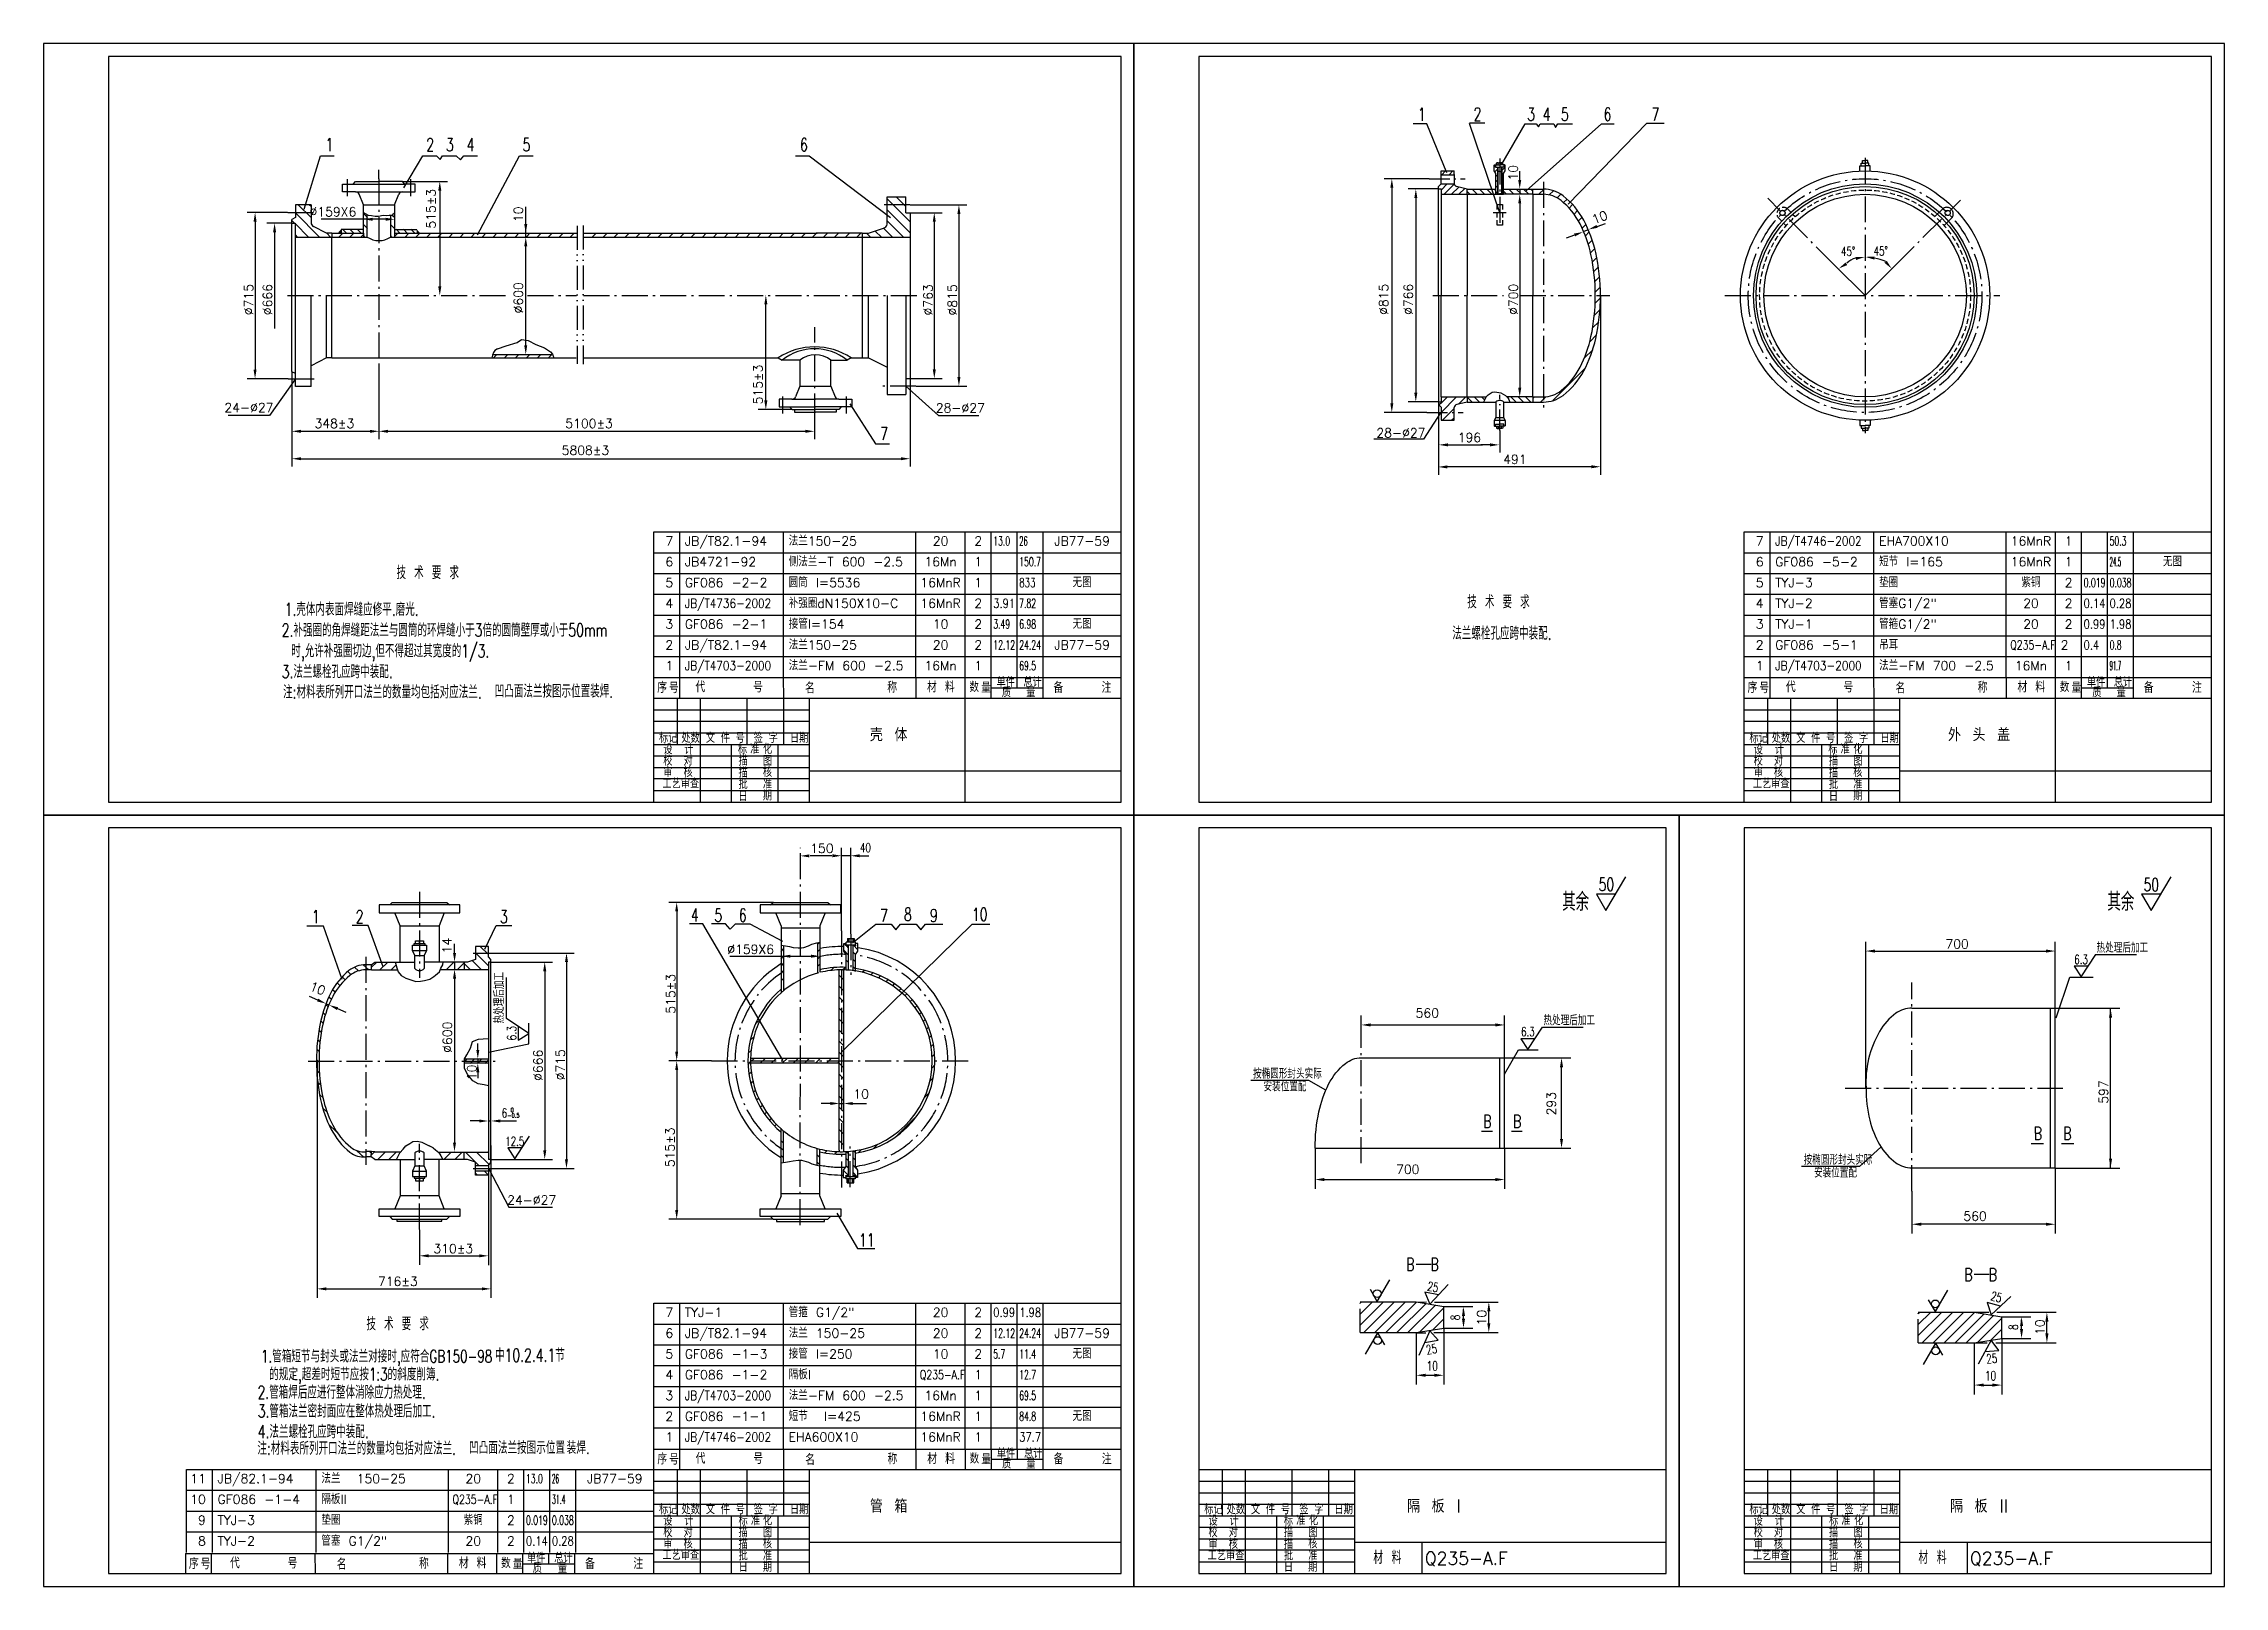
# Model space of a CAD drawing. Extents: x 0 to 2851, y -28 to 1393.
# Drawn here: x 2011 to 2851, y 799 to 1393 of the extents above; entities that cross this region are included whole.
import ezdxf
from ezdxf.enums import TextEntityAlignment as Align

# ---------------------------------------------------------------- set-up
doc = ezdxf.new("R2010")
doc.units = 0
doc.header["$LTSCALE"] = 8
doc.header["$MEASUREMENT"] = 0
for name, pattern in [('CENTER', [1.85, 1.25, -0.25, 0.1, -0.25]), ('CENTER1', [1.501, 1, -0.25, 0.001, -0.25]), ('HIDDEN', [0.375, 0.25, -0.125]), ('PHANTOM', [1.902, 1.15, -0.25, 0.001, -0.25, 0.001, -0.25])]:
    doc.linetypes.add(name, pattern=pattern)
doc.layers.get('0').update_dxf_attribs({"linetype": 'CONTINUOUS'})
for name, color, linetype in [('1', 1, 'CONTINUOUS'), ('CC', 3, 'CONTINUOUS'), ('CW', 1, 'CONTINUOUS'), ('DD', 3, 'PHANTOM'), ('HZ', 1, 'CONTINUOUS'), ('X', 3, 'CONTINUOUS'), ('XX', 2, 'HIDDEN'), ('YY', 3, 'CONTINUOUS'), ('ZX', 1, 'CENTER'), ('ZX1', 3, 'CENTER1')]:
    doc.layers.add(name, color=color, linetype=linetype)
doc.styles.add('HZ', font='txt', dxfattribs={"bigfont": 'hztxt'})

msp = doc.modelspace()

# ---------------------------------------------------------------- texts
at = {"style": 'HZ', "width": 0.7}
for s, height, p in [('1', 5, (2115.64, 1054.11)), ('2', 5, (2132.56, 1054.11)), ('3', 5, (2188.07, 1054.11)), ('4', 5, (2261.63, 1054.73)), ('5', 5, (2270.7, 1054.71)), ('6', 5, (2280.11, 1054.71)), ('7', 5, (2334.51, 1054.59)), ('8', 5, (2343.74, 1055.02)), ('9', 5, (2353.68, 1054.59)), ('10', 5, (2371.4, 1055.02)), ('12.5', 3.5, (2192.31, 968.39)), ('11', 5, (2327.88, 929.62))]:
    msp.add_text(s, height=height, dxfattribs=at).set_placement(p, align=Align.CENTER)
at = {"style": 'HZ', "width": 0.75}
msp.add_text('6.3', height=3.5, rotation=90, dxfattribs=at).set_placement((2192.87, 1011.77), align=Align.CENTER)
at = {"layer": 'CC', "style": 'HZ'}
for s, rotation, p in [('10', 90, (2578.62, 1343.08)), ('515%%P3 ', 90, (2161.82, 1330.78)), ('10', 90, (2195.42, 1327.08)), ('10', 20, (2610.82, 1324.28)), ('%%C715 ', 90, (2091.52, 1295.78)), ('%%C666 ', 90, (2098.82, 1295.78)), ('%%C600 ', 90, (2195.42, 1296.48)), ('%%C763 ', 90, (2353.22, 1295.68)), ('%%C815 ', 90, (2362.62, 1295.68)), ('%%C815 ', 90, (2528.72, 1295.88)), ('%%C766 ', 90, (2538.22, 1295.88)), ('%%C700 ', 90, (2578.72, 1295.88)), ('515%%P3 ', 90, (2287.72, 1263.08)), ('14', 90, (2167.92, 1045.48)), ('515%%P3 ', 90, (2254.12, 1028.48)), ('10', 338, (2115.72, 1027.38)), ('%%C600 ', 90, (2168.12, 1011.78)), ('%%C666 ', 90, (2203.02, 1000.98)), ('%%C715 ', 90, (2211.62, 1001.18)), ('10', 90, (2177.52, 996.68)), ('597 ', 90, (2806.02, 990.68)), ('293 ', 90, (2593.32, 986.18)), ('515%%P3 ', 90, (2253.82, 969.38)), ('10', 90, (2566.52, 902.28)), ('10', 90, (2781.52, 898.58))]:
    msp.add_text(s, height=3.5, rotation=rotation, dxfattribs=at).set_placement(p, align=Align.CENTER)
for s, p in [('%%C159X6 ', (2123.82, 1326.28)), ('24-%%C27', (2089.92, 1250.88)), ('28-%%C27', (2363.92, 1250.78)), ('348%%P3', (2122.82, 1244.78)), ('5100%%P3', (2220.92, 1244.78)), ('28-%%C27', (2533.62, 1241.18)), ('5808%%P3', (2219.52, 1234.48)), ('196', (2560.02, 1239.38)), ('491', (2577.52, 1230.98)), ('150', (2310.62, 1081.18)), ('%%C159X6 ', (2284.72, 1042.28)), ('700 ', (2749.42, 1044.38)), ('560  ', (2546.92, 1017.78)), ('10', (2325.72, 986.58)), ('700 ', (2537.82, 957.58)), ('24-%%C27', (2198.82, 945.78)), ('560  ', (2757.92, 939.58)), ('310%%P3', (2168.62, 927.08)), ('716%%P3 ', (2148.82, 914.48))]:
    msp.add_text(s, height=3.5, dxfattribs=at).set_placement(p, align=Align.CENTER)
at = {"layer": 'CC', "style": 'HZ', "width": 0.7}
for s, height, p in [('0', 1.7, (2190.69, 981.35)), ('6', 3.5, (2187.25, 979.27)), ('-0.5', 1.7, (2189.44, 979.27))]:
    msp.add_text(s, height=height, dxfattribs=at).set_placement(p)
at = {"layer": 'CW', "style": 'HZ', "width": 0.7}
msp.add_text('热处理后加工', height=3.5, rotation=90, dxfattribs=at).set_placement((2188.16, 1025.42), align=Align.CENTER)
at = {"layer": 'CW', "style": 'HZ', "width": 0.75}
for s, height, p in [('标记', 3.5, (2457.87, 826.59)), ('设', 3.5, (2459.51, 822.2)), ('处数', 3.5, (2466.47, 826.59)), ('计', 3.5, (2467.62, 822.2)), ('文', 3.5, (2475.9, 826.59)), ('件', 3.5, (2481.64, 826.59)), ('号', 3.5, (2487.38, 826.59)), ('标', 3.5, (2488.55, 822.2)), ('准', 3.5, (2493.29, 822.32)), ('签', 3.5, (2494.51, 826.58)), ('化', 3.5, (2498.21, 822.32)), ('字', 3.5, (2500.25, 826.59)), ('日期', 3.5, (2508.03, 826.59)), ('标记', 3.5, (2667.87, 826.59)), ('设', 3.5, (2669.51, 822.2)), ('处数', 3.5, (2676.47, 826.59)), ('计', 3.5, (2677.62, 822.2)), ('文', 3.5, (2685.9, 826.59)), ('件', 3.5, (2691.64, 826.59)), ('号', 3.5, (2697.38, 826.59)), ('标', 3.5, (2698.55, 822.2)), ('准', 3.5, (2703.29, 822.32)), ('签', 3.5, (2704.51, 826.58)), ('化', 3.5, (2708.21, 822.32)), ('字', 3.5, (2710.25, 826.59)), ('日期', 3.5, (2718.03, 826.59)), ('校', 3.5, (2459.51, 817.81)), ('审', 3.5, (2459.51, 813.24)), ('核', 3.5, (2467.3, 813.24)), ('对', 3.5, (2467.3, 817.81)), ('描', 3.5, (2488.55, 817.81)), ('描', 3.5, (2488.55, 813.23)), ('核', 3.5, (2497.94, 813.42)), ('图', 3.5, (2497.98, 817.81)), ('校', 3.5, (2669.51, 817.81)), ('审', 3.5, (2669.51, 813.24)), ('核', 3.5, (2677.3, 813.24)), ('对', 3.5, (2677.3, 817.81)), ('描', 3.5, (2698.55, 817.81)), ('描', 3.5, (2698.55, 813.23)), ('核', 3.5, (2707.94, 813.42)), ('图', 3.5, (2707.98, 817.81)), ('工艺审查', 3.5, (2459.16, 808.85)), ('批', 3.5, (2488.55, 808.82)), ('日', 3.5, (2488.55, 804.4)), ('期', 3.5, (2497.9, 804.43)), ('准', 3.5, (2497.92, 808.84)), ('材 料', 5, (2522.98, 807.42)), ('工艺审查', 3.5, (2669.16, 808.85)), ('批', 3.5, (2698.55, 808.82)), ('日', 3.5, (2698.55, 804.4)), ('期', 3.5, (2707.9, 804.43)), ('准', 3.5, (2707.92, 808.84)), ('材 料', 5, (2732.98, 807.42))]:
    msp.add_text(s, height=height, dxfattribs=at).set_placement(p)
at = {"layer": 'HZ', "style": 'HZ'}
for s, height, width, p in [('          技 术 要 求', 5, 0.7, (2112.83, 1186.59)), ('1.壳体内表面焊缝应修平.磨光.', 5, 0.7, (2103.68, 1172.47)), ('2.补强圈的角焊缝距法兰与圆筒的环焊缝小于3倍的圆筒壁厚或小于50mm', 5, 0.7, (2102.54, 1164.47)), ('  时,允许补强圈切边,但不得超过其宽度的1/3.', 5, 0.7, (2099.98, 1156.47)), ('3.法兰螺栓孔应跨中装配.', 5, 0.7, (2102.54, 1148.47)), ('注:材料表所列开口法兰的数量均包括对应法兰.', 5, 0.7, (2103.06, 1140.65)), ('凹凸面法兰按图示位置装焊.', 5, 0.7, (2184.6, 1140.98)), ('序', 4.2, 0.75, (2247.16, 1142.81)), ('号', 4.2, 0.75, (2251.69, 1142.68)), ('代', 4.2, 0.75, (2261.91, 1143.05)), ('号', 4.2, 0.75, (2284.09, 1142.97)), ('名', 4.2, 0.75, (2304.12, 1142.58)), ('称', 4.2, 0.75, (2335.79, 1142.88)), ('材', 4.2, 0.75, (2351.12, 1143)), ('料', 4.2, 0.75, (2358, 1143)), ('数', 3.94, 0.75, (2367.42, 1143.13)), ('量', 3.94, 0.75, (2371.96, 1142.86)), ('单件', 3.5, 0.75, (2377.86, 1145.05)), ('质', 3.5, 0.75, (2379.93, 1141.16)), ('总计', 3.5, 0.75, (2388.23, 1145.05)), ('量', 3.5, 0.75, (2389.3, 1141.14)), ('备', 4.2, 0.75, (2399.78, 1142.81)), ('注', 4.2, 0.75, (2418.35, 1142.81)), ('序', 4.2, 0.75, (2667.16, 1142.81)), ('号', 4.2, 0.75, (2671.69, 1142.68)), ('代', 4.2, 0.75, (2681.91, 1143.05)), ('号', 4.2, 0.75, (2704.09, 1142.97)), ('名', 4.2, 0.75, (2724.12, 1142.58)), ('称', 4.2, 0.75, (2755.79, 1142.88)), ('材', 4.2, 0.75, (2771.12, 1143)), ('料', 4.2, 0.75, (2778, 1143)), ('数', 3.94, 0.75, (2787.42, 1143.13)), ('量', 3.94, 0.75, (2791.96, 1142.86)), ('单件', 3.5, 0.75, (2797.86, 1145.05)), ('质', 3.5, 0.75, (2799.93, 1141.16)), ('总计', 3.5, 0.75, (2808.23, 1145.05)), ('量', 3.5, 0.75, (2809.3, 1141.14)), ('备', 4.2, 0.75, (2819.78, 1142.81)), ('注', 4.2, 0.75, (2838.35, 1142.81)), ('标记', 3.5, 0.75, (2247.87, 1123.59)), ('处数', 3.5, 0.75, (2256.47, 1123.59)), ('文', 3.5, 0.75, (2265.9, 1123.59)), ('件', 3.5, 0.75, (2271.64, 1123.59)), ('号', 3.5, 0.75, (2277.38, 1123.59)), ('签', 3.5, 0.75, (2284.35, 1123.58)), ('字', 3.5, 0.75, (2290.09, 1123.59)), ('日期', 3.5, 0.75, (2298.28, 1123.59)), ('标记', 3.5, 0.75, (2667.87, 1123.59)), ('处数', 3.5, 0.75, (2676.47, 1123.59)), ('文', 3.5, 0.75, (2685.9, 1123.59)), ('件', 3.5, 0.75, (2691.64, 1123.59)), ('号', 3.5, 0.75, (2697.38, 1123.59)), ('签', 3.5, 0.75, (2704.35, 1123.58)), ('字', 3.5, 0.75, (2710.09, 1123.59)), ('日期', 3.5, 0.75, (2718.28, 1123.59)), ('校', 3.5, 0.75, (2249.51, 1114.81)), ('设', 3.5, 0.75, (2249.51, 1119.2)), ('对', 3.5, 0.75, (2257.3, 1114.81)), ('计', 3.5, 0.75, (2257.62, 1119.2)), ('标', 3.5, 0.75, (2278.25, 1119.2)), ('描', 3.5, 0.75, (2278.48, 1114.81)), ('准', 3.5, 0.75, (2282.99, 1119.32)), ('化', 3.5, 0.75, (2287.91, 1119.32)), ('图', 3.5, 0.75, (2287.91, 1114.81)), ('校', 3.5, 0.75, (2669.51, 1114.81)), ('设', 3.5, 0.75, (2669.51, 1119.2)), ('对', 3.5, 0.75, (2677.3, 1114.81)), ('计', 3.5, 0.75, (2677.62, 1119.2)), ('标', 3.5, 0.75, (2698.25, 1119.2)), ('描', 3.5, 0.75, (2698.48, 1114.81)), ('准', 3.5, 0.75, (2702.99, 1119.32)), ('化', 3.5, 0.75, (2707.91, 1119.32)), ('图', 3.5, 0.75, (2707.91, 1114.81)), ('工艺审查', 3.5, 0.75, (2249.16, 1106.03)), ('审', 3.5, 0.75, (2249.51, 1110.42)), ('核', 3.5, 0.75, (2257.3, 1110.42)), ('描', 3.5, 0.75, (2278.48, 1110.23)), ('批', 3.5, 0.75, (2278.48, 1105.81)), ('核', 3.5, 0.75, (2287.87, 1110.42)), ('准', 3.5, 0.75, (2287.85, 1105.83)), ('工艺审查', 3.5, 0.75, (2669.16, 1106.03)), ('审', 3.5, 0.75, (2669.51, 1110.42)), ('核', 3.5, 0.75, (2677.3, 1110.42)), ('描', 3.5, 0.75, (2698.48, 1110.23)), ('批', 3.5, 0.75, (2698.48, 1105.81)), ('核', 3.5, 0.75, (2707.87, 1110.42)), ('准', 3.5, 0.75, (2707.85, 1105.83)), ('日', 3.5, 0.75, (2278.48, 1101.15)), ('期', 3.5, 0.75, (2287.83, 1101.42)), ('日', 3.5, 0.75, (2698.48, 1101.15)), ('期', 3.5, 0.75, (2707.83, 1101.42)), ('40', 3.5, 0.7, (2325.3, 1081.45)), ('       技 术 要 求', 5, 0.7, (2111.41, 897.38)), ('中10.2.4.1节', 5, 0.7, (2184.72, 885.29)), ('1.管箱短节与封头或法兰对接时,应符合GB150-98 ', 4.8, 0.7, (2094.54, 884.99)), ('的规定,超差时短节应按1:3的斜度削簿.', 4.8, 0.7, (2097.72, 878.07)), ('2.管箱焊后应进行整体消除应力热处理.', 5, 0.7, (2093.22, 871.02)), ('3.管箱法兰密封面应在整体热处理后加工.', 5, 0.7, (2093.3, 863.78)), ('4.法兰螺栓孔应跨中装配.', 5, 0.7, (2093.3, 855.85)), ('注:材料表所列开口法兰的数量均包括对应法兰.', 5, 0.7, (2093.16, 849.44)), ('凹凸面法兰按图示位置', 4.8, 0.7, (2174.71, 849.8)), ('装焊.', 4.8, 0.7, (2212.31, 849.8)), ('序', 4.2, 0.75, (2247.22, 845.74)), ('号', 4.2, 0.75, (2251.75, 845.61)), ('代', 4.2, 0.75, (2261.97, 845.98)), ('号', 4.2, 0.75, (2284.15, 845.91)), ('名', 4.2, 0.75, (2304.19, 845.51)), ('称', 4.2, 0.75, (2335.86, 845.81)), ('材', 4.2, 0.75, (2351.18, 845.93)), ('料', 4.2, 0.75, (2358.07, 845.93)), ('数', 3.94, 0.75, (2367.49, 846.07)), ('量', 3.94, 0.75, (2372.02, 845.79)), ('单件', 3.5, 0.75, (2377.97, 848.07)), ('总计', 3.5, 0.75, (2388.47, 848.07)), ('备', 4.2, 0.75, (2399.85, 845.74)), ('注', 4.2, 0.75, (2418.42, 845.74)), ('质', 3.5, 0.75, (2380, 844.17)), ('量', 3.5, 0.75, (2389.36, 844.14)), ('标记', 3.5, 0.75, (2247.87, 826.59)), ('设', 3.5, 0.75, (2249.51, 822.2)), ('处数', 3.5, 0.75, (2256.47, 826.59)), ('计', 3.5, 0.75, (2257.62, 822.2)), ('文', 3.5, 0.75, (2265.9, 826.59)), ('件', 3.5, 0.75, (2271.64, 826.59)), ('号', 3.5, 0.75, (2277.38, 826.59)), ('标', 3.5, 0.75, (2278.49, 822.2)), ('准', 3.5, 0.75, (2283.24, 822.32)), ('签', 3.5, 0.75, (2284.35, 826.58)), ('化', 3.5, 0.75, (2287.9, 822.32)), ('字', 3.5, 0.75, (2290.09, 826.59)), ('日期', 3.5, 0.75, (2298.28, 826.59)), ('校', 3.5, 0.75, (2249.51, 817.81)), ('审', 3.5, 0.75, (2249.51, 813.42)), ('核', 3.5, 0.75, (2257.3, 813.42)), ('对', 3.5, 0.75, (2257.3, 817.81)), ('描', 3.5, 0.75, (2278.49, 817.81)), ('描', 3.5, 0.75, (2278.49, 813.23)), ('核', 3.5, 0.75, (2287.88, 813.42)), ('图', 3.5, 0.75, (2287.92, 817.81)), ('序', 4.2, 0.75, (2066.78, 805.49)), ('号', 4.2, 0.75, (2071.31, 805.36)), ('代', 4.2, 0.75, (2082.61, 805.73)), ('号', 4.2, 0.75, (2104.79, 805.66)), ('名', 4.2, 0.75, (2123.74, 805.26)), ('称', 4.2, 0.75, (2155.41, 805.56)), ('材', 4.2, 0.75, (2170.74, 805.68)), ('料', 4.2, 0.75, (2177.62, 805.68)), ('数', 3.94, 0.75, (2187.04, 805.82)), ('量', 3.94, 0.75, (2191.58, 805.54)), ('单件', 3.5, 0.75, (2197.02, 807.86)), ('质', 3.5, 0.75, (2199.22, 804.01)), ('总计', 3.5, 0.75, (2207.52, 807.86)), ('量', 3.5, 0.75, (2208.92, 803.99)), ('备', 4.2, 0.75, (2219.41, 805.49)), ('注', 4.2, 0.75, (2237.97, 805.49)), ('工艺审查', 3.5, 0.75, (2249.16, 809.03)), ('批', 3.5, 0.75, (2278.5, 808.81)), ('日', 3.5, 0.75, (2278.5, 804.42)), ('期', 3.5, 0.75, (2287.85, 804.42)), ('准', 3.5, 0.75, (2287.86, 808.83))]:
    msp.add_text(s, height=height, dxfattribs=dict(at, width=width)).set_placement(p)
at = {"layer": 'X', "style": 'HZ'}
for s, p in [('7', (2253.32, 1199.53)), ('7', (2673.32, 1199.53)), ('6', (2253.32, 1191.53)), ('6', (2673.32, 1191.53)), ('5', (2253.32, 1183.53)), ('5', (2673.32, 1183.53)), ('4', (2253.32, 1175.53)), ('4', (2673.32, 1175.53)), ('3', (2253.32, 1167.53)), ('3', (2673.32, 1167.53)), ('2', (2253.32, 1159.53)), ('2', (2673.32, 1159.53)), ('1', (2253.32, 1151.53)), ('1', (2673.32, 1151.53)), ('7', (2253.32, 902.53)), ('6', (2253.32, 894.53)), ('5', (2253.32, 886.53)), ('4', (2253.32, 878.53)), ('3', (2253.32, 870.53)), ('2', (2253.32, 862.53)), ('1', (2253.32, 854.53)), ('11', (2073.32, 838.53)), ('10', (2073.32, 830.53)), ('9', (2073.32, 822.53)), ('8', (2073.32, 814.53))]:
    msp.add_text(s, height=3.5, dxfattribs=at).set_placement(p, align=Align.RIGHT)
for s, p in [('JB/T82.1-94', (2257.82, 1199.53)), ('法兰150-25', (2297.82, 1199.53)), ('EHA700X10 ', (2717.82, 1199.53)), ('JB4721-92', (2257.82, 1191.53)), ('侧法兰-T 600 -2.5', (2297.82, 1191.53)), ('GF086 -5-2', (2677.82, 1191.53)), ('短节 l=165', (2717.82, 1191.53)), ('GF086 -2-2', (2257.82, 1183.53)), ('圆筒 l=5536', (2297.82, 1183.53)), ('TYJ-3', (2677.82, 1183.53)), ('垫圈', (2717.82, 1183.53)), ('补强圈dN150X10-C', (2297.82, 1175.53)), ('TYJ-2', (2677.82, 1175.53)), ('管塞G1/2"', (2717.82, 1175.53)), ('GF086 -2-1', (2257.82, 1167.53)), ('接管l=154', (2297.82, 1167.53)), ('TYJ-1', (2677.82, 1167.53)), ('管箍G1/2"', (2717.82, 1167.53)), ('JB/T82.1-94', (2257.82, 1159.53)), ('法兰150-25', (2297.82, 1159.53)), ('GF086 -5-1', (2677.82, 1159.53)), ('吊耳', (2717.82, 1159.53)), ('法兰-FM 600 -2.5', (2297.82, 1151.53)), ('法兰-FM 700 -2.5', (2717.82, 1151.53)), ('TYJ-1', (2257.82, 902.53)), ('管箍 G1/2"', (2297.82, 902.53)), ('JB/T82.1-94', (2257.82, 894.53)), ('接管 l=250', (2297.82, 886.53)), ('法兰 150-25', (2297.82, 894.53)), ('GF086 -1-3', (2257.82, 886.53)), ('GF086 -1-2', (2257.82, 878.53)), ('隔板I', (2297.82, 878.53)), ('法兰-FM 600 -2.5', (2297.82, 870.53)), ('GF086 -1-1', (2257.82, 862.53)), ('短节  l=425', (2297.82, 862.53)), ('EHA600X10 ', (2297.82, 854.53)), ('JB/82.1-94', (2077.82, 838.53)), ('法兰  150-25', (2117.82, 838.53)), ('GF086 -1-4', (2077.82, 830.53)), ('隔板II', (2117.82, 830.53)), ('TYJ-3', (2077.82, 822.53)), ('垫圈', (2117.82, 822.53)), ('TYJ-2', (2077.82, 814.53)), ('管塞 G1/2"', (2117.82, 814.53))]:
    msp.add_text(s, height=3.5, dxfattribs=at).set_placement(p)
for s, height, p in [('20', 3.5, (2356.32, 1199.53)), ('2', 3.5, (2370.82, 1199.53)), ('JB77-59', 3.5, (2410.82, 1199.53)), ('16MnR', 3.5, (2776.32, 1199.53)), ('1', 3.5, (2790.82, 1199.53)), ('16Mn', 3.5, (2356.32, 1191.53)), ('1', 3.5, (2370.82, 1191.53)), ('16MnR', 3.5, (2776.32, 1191.53)), ('1', 3.5, (2790.82, 1191.53)), ('无图', 3.5, (2830.82, 1191.53)), ('16MnR', 3.5, (2356.32, 1183.53)), ('1', 3.5, (2370.82, 1183.53)), ('无图', 3.5, (2410.82, 1183.53)), ('紫铜', 3.5, (2776.32, 1183.53)), ('2', 3.5, (2790.82, 1183.53)), ('16MnR', 3.5, (2356.32, 1175.53)), ('2', 3.5, (2370.82, 1175.53)), ('20', 3.5, (2776.32, 1175.53)), ('2', 3.5, (2790.82, 1175.53)), ('10', 3.5, (2356.32, 1167.53)), ('2', 3.5, (2370.82, 1167.53)), ('无图', 3.5, (2410.82, 1167.53)), ('20', 3.5, (2776.32, 1167.53)), ('2', 3.5, (2790.82, 1167.53)), ('20', 3.5, (2356.32, 1159.53)), ('2', 3.5, (2370.82, 1159.53)), ('JB77-59', 3.5, (2410.82, 1159.53)), ('2 ', 3.5, (2790.82, 1159.53)), ('16Mn', 3.5, (2356.32, 1151.53)), ('1', 3.5, (2370.82, 1151.53)), ('16Mn', 3.5, (2776.32, 1151.53)), ('1', 3.5, (2790.82, 1151.53)), ('壳 体', 5, (2336.32, 1124.18)), ('外 头 盖', 5, (2756.32, 1124.18)), ('20', 3.5, (2356.32, 902.53)), ('2', 3.5, (2370.82, 902.53)), ('20', 3.5, (2356.32, 894.53)), ('2', 3.5, (2370.82, 894.53)), ('JB77-59', 3.5, (2410.82, 894.53)), ('10', 3.5, (2356.32, 886.53)), ('2', 3.5, (2370.82, 886.53)), ('1', 3.5, (2370.82, 878.53)), ('无图', 3.5, (2410.82, 886.53)), ('16Mn', 3.5, (2356.32, 870.53)), ('1', 3.5, (2370.82, 870.53)), ('16MnR', 3.5, (2356.32, 862.53)), ('1', 3.5, (2370.82, 862.53)), ('无图', 3.5, (2410.82, 862.53)), ('16MnR', 3.5, (2356.32, 854.53)), ('1', 3.5, (2370.82, 854.53)), ('20', 3.5, (2176.32, 838.53)), ('2', 3.5, (2190.82, 838.53)), ('JB77-59', 3.5, (2230.82, 838.53)), ('1', 3.5, (2190.82, 830.53)), ('管 箱', 5, (2336.32, 827.18)), ('隔 板 I', 5, (2546.32, 827.18)), ('隔 板 II', 5, (2756.32, 827.18)), ('紫铜', 3.5, (2176.32, 822.53)), ('2', 3.5, (2190.82, 822.53)), ('20', 3.5, (2176.32, 814.53)), ('2', 3.5, (2190.82, 814.53))]:
    msp.add_text(s, height=height, dxfattribs=at).set_placement(p, align=Align.CENTER)
for s, height, width, p, p2 in [('13.0 ', 3.5, 0.719151, (2376.62, 1199.53), (2385.02, 1199.53)), ('26   ', 3.5, 0.683408, (2386.62, 1199.53), (2395.02, 1199.53)), ('50.3 ', 3.5, 0.653843, (2806.62, 1199.53), (2815.02, 1199.53)), ('150.7', 3.5, 0.685714, (2386.62, 1191.53), (2395.02, 1191.53)), ('24.5   ', 3.5, 0.495341, (2806.62, 1191.53), (2815.02, 1191.53)), ('833 ', 3.5, 0.684944, (2386.62, 1183.53), (2395.02, 1183.53)), ('0.019', 3.5, 0.72, (2796.62, 1183.53), (2805.02, 1183.53)), ('0.038', 3.5, 0.654545, (2806.62, 1183.53), (2815.02, 1183.53)), ('3.91', 3.5, 0.9, (2376.62, 1175.53), (2385.02, 1175.53)), ('7.82 ', 3.5, 0.625445, (2386.62, 1175.53), (2395.02, 1175.53)), ('0.14', 3.5, 0.96, (2796.62, 1175.53), (2805.02, 1175.53)), ('0.28', 3.5, 0.847059, (2806.62, 1175.53), (2815.02, 1175.53)), ('3.49 ', 3.5, 0.625445, (2376.62, 1167.53), (2385.02, 1167.53)), ('6.98 ', 3.5, 0.625445, (2386.62, 1167.53), (2395.02, 1167.53)), ('0.99', 3.5, 0.847059, (2796.62, 1167.53), (2805.02, 1167.53)), ('1.98', 3.5, 0.9, (2806.62, 1167.53), (2815.02, 1167.53)), ('12.12', 3.5, 0.72, (2376.62, 1159.53), (2385.02, 1159.53)), ('24.24', 3.5, 0.6, (2386.62, 1159.53), (2395.02, 1159.53)), ('Q235-A.F', 3.5, 0.714286, (2768.32, 1159.53), (2785.82, 1159.53)), ('0.4 ', 3.5, 0.898673, (2796.62, 1159.53), (2805.02, 1159.53)), ('0.8  ', 3.5, 0.756015, (2806.62, 1159.53), (2815.02, 1159.53)), ('69.5 ', 3.5, 0.625445, (2386.62, 1151.53), (2395.02, 1151.53)), ('91.7   ', 3.5, 0.531937, (2806.62, 1151.53), (2815.02, 1151.53)), ('0.99', 3.5, 0.847059, (2376.62, 902.53), (2385.02, 902.53)), ('1.98', 3.5, 0.9, (2386.62, 902.53), (2395.02, 902.53)), ('12.12', 3.5, 0.72, (2376.62, 894.53), (2385.02, 894.53)), ('24.24', 3.5, 0.6, (2386.62, 894.53), (2395.02, 894.53)), ('Q235-A.F', 3.5, 0.714286, (2348.32, 878.53), (2365.82, 878.53)), ('5.7  ', 3.5, 0.718303, (2376.62, 886.53), (2385.02, 886.53)), ('11.4 ', 3.5, 0.756954, (2386.62, 886.53), (2395.02, 886.53)), ('12.7 ', 3.5, 0.684944, (2386.62, 878.53), (2395.02, 878.53)), ('69.5 ', 3.5, 0.625445, (2386.62, 870.53), (2395.02, 870.53)), ('84.8 ', 3.5, 0.625445, (2386.62, 862.53), (2395.02, 862.53)), ('37.7', 3.5, 0.8, (2386.62, 854.53), (2395.02, 854.53)), ('13.0 ', 3.5, 0.719151, (2196.62, 838.53), (2205.02, 838.53)), ('26    ', 3.5, 0.597647, (2206.62, 838.53), (2215.02, 838.53)), ('Q235-A.F', 3.5, 0.714286, (2168.32, 830.53), (2185.82, 830.53)), ('31.4  ', 3.5, 0.598821, (2206.62, 830.53), (2215.02, 830.53)), ('0.019', 3.5, 0.72, (2196.62, 822.53), (2205.02, 822.53)), ('0.038', 3.5, 0.654545, (2206.62, 822.53), (2215.02, 822.53)), ('0.14', 3.5, 0.96, (2196.62, 814.53), (2205.02, 814.53)), ('0.28', 3.5, 0.847059, (2206.62, 814.53), (2215.02, 814.53)), ('Q235-A.F', 5, 0.914286, (2542.82, 807.08), (2574.82, 807.08)), ('Q235-A.F', 5, 0.914286, (2752.82, 807.08), (2784.82, 807.08))]:
    msp.add_text(s, height=height, dxfattribs=dict(at, width=width)).set_placement(p, p2, align=Align.FIT)
at = {"layer": 'X', "style": 'HZ', "width": 0.85}
for s, p in [('JB/T4746-2002', (2677.82, 1199.53)), ('JB/T4736-2002', (2257.82, 1175.53)), ('JB/T4703-2000', (2257.82, 1151.53)), ('JB/T4703-2000', (2677.82, 1151.53)), ('JB/T4703-2000', (2257.82, 870.53)), ('JB/T4746-2002', (2257.82, 854.53))]:
    msp.add_text(s, height=3.5, dxfattribs=at).set_placement(p)

# ---------------------------------------------------------------- blocks, each defined once
blk = doc.blocks.new('*X140')
at = {"color": 0}
for p, q in [((298.07, 247.16), (298.95, 248.04)), ((298.07, 244.33), (298.95, 245.21)), ((298.07, 241.5), (298.95, 242.38)), ((298.07, 238.67), (298.95, 239.55))]:
    blk.add_line(p, q, dxfattribs=at)
blk = doc.blocks.new('*X139')
at = {"color": 0}
for p, q in [((284.05, 244.45), (285.03, 245.43)), ((284.05, 241.62), (285.03, 242.6)), ((284.05, 238.79), (285.03, 239.77)), ((284.05, 235.96), (285.03, 236.94)), ((284.05, 233.14), (285.03, 234.11))]:
    blk.add_line(p, q, dxfattribs=at)
blk = doc.blocks.new('*X138')
at = {"color": 0}
for p, q in [((297.98, 241.41), (298.95, 242.38)), ((297.98, 238.58), (298.95, 239.55))]:
    blk.add_line(p, q, dxfattribs=at)
blk = doc.blocks.new('*X137')
at = {"color": 0}
for p, q in [((284.05, 238.79), (285.03, 239.77)), ((284.05, 235.96), (285.03, 236.94)), ((284.05, 233.14), (285.03, 234.11))]:
    blk.add_line(p, q, dxfattribs=at)
blk = doc.blocks.new('*X129')
for p, q in [((261.86, 244.42), (261.16, 245.13)), ((262.76, 243.53), (262.02, 244.27)), ((266.37, 242.74), (264.49, 244.63)), ((262.76, 240.7), (260.88, 242.58)), ((262.76, 237.87), (261.86, 238.77)), ((265.39, 240.9), (264.49, 241.8)), ((265.39, 238.07), (264.49, 238.97)), ((265.39, 235.24), (264.49, 236.14)), ((262.93, 234.88), (262.76, 235.04))]:
    blk.add_line(p, q)
blk = doc.blocks.new('*X130')
for p, q in [((253.66, 164.56), (254.53, 165.43)), ((257.43, 164.09), (258.38, 165.04))]:
    blk.add_line(p, q)
blk = doc.blocks.new('*X131')
for p, q in [((225, 199.55), (226.5, 201.04)), ((228.74, 199.04), (230.74, 201.04)), ((232.99, 199.04), (234.98, 201.04)), ((237.23, 199.04), (239.23, 201.04)), ((241.47, 199.04), (243.47, 201.04)), ((245.71, 199.04), (247.71, 201.04)), ((249.96, 199.04), (251.96, 201.04)), ((254.2, 199.04), (256.2, 201.04)), ((258.44, 199.04), (259.16, 199.76))]:
    blk.add_line(p, q)
blk = doc.blocks.new('*X132')
for p, q in [((260.82, 231.32), (259.16, 232.99)), ((260.82, 227.08), (259.16, 228.75)), ((260.82, 222.84), (259.16, 224.5)), ((260.82, 218.59), (259.16, 220.26)), ((260.82, 214.35), (259.16, 216.02)), ((260.82, 210.11), (259.16, 211.78)), ((260.82, 205.87), (259.16, 207.53)), ((260.82, 201.62), (259.16, 203.29)), ((260.82, 197.38), (259.16, 199.05)), ((260.82, 193.14), (259.16, 194.8)), ((260.82, 188.9), (259.16, 190.56)), ((260.82, 184.65), (259.16, 186.32)), ((260.82, 180.41), (259.16, 182.08)), ((260.82, 176.17), (259.16, 177.83)), ((260.82, 171.93), (259.16, 173.59)), ((260.82, 167.68), (259.16, 169.35))]:
    blk.add_line(p, q)
blk = doc.blocks.new('*X133')
for p, q in [((226.91, 214.18), (229.03, 216.3)), ((224.12, 202.9), (225.23, 204.02)), ((224.88, 207.91), (226.25, 209.28)), ((224.03, 198.57), (225, 199.55)), ((224.39, 194.69), (225.28, 195.58)), ((225.1, 191.16), (225.93, 191.99)), ((226.09, 187.91), (226.88, 188.69)), ((227.32, 184.9), (228.08, 185.65)), ((228.77, 182.1), (229.5, 182.83)), ((230.41, 179.5), (231.13, 180.22)), ((232.24, 177.08), (232.95, 177.79)), ((234.24, 174.85), (234.95, 175.55)), ((236.43, 172.79), (236.74, 173.1))]:
    blk.add_line(p, q)
blk = doc.blocks.new('*X134')
for p, q in [((255.98, 234.77), (257.1, 235.88)), ((260.45, 235), (261.43, 235.97)), ((251.95, 234.98), (252.09, 235.12))]:
    blk.add_line(p, q)
blk = doc.blocks.new('*X135')
for p, q in [((268.01, 234.07), (268.84, 234.9)), ((271.31, 233.12), (272.09, 233.91)), ((274.35, 231.92), (275.1, 232.68)), ((277.17, 230.5), (277.9, 231.23)), ((279.78, 228.87), (280.5, 229.59)), ((282.21, 227.05), (282.92, 227.76)), ((284.45, 225.05), (285.15, 225.76)), ((286.5, 222.86), (287.21, 223.57)), ((288.37, 220.49), (289.09, 221.21)), ((290.06, 217.93), (290.79, 218.66)), ((291.54, 215.17), (292.29, 215.92)), ((292.81, 212.2), (293.58, 212.97)), ((293.83, 208.98), (294.64, 209.79)), ((294.57, 205.47), (295.44, 206.34)), ((294.96, 201.62), (295.91, 202.57)), ((294.15, 192.32), (295.43, 193.6)), ((294.9, 197.32), (295.96, 198.38)), ((292.09, 186.02), (293.87, 187.81)), ((281.25, 170.94), (289.06, 178.75)), ((266.4, 164.57), (267.68, 165.85)), ((272.19, 166.13), (273.98, 167.91))]:
    blk.add_line(p, q)
blk = doc.blocks.new('*X136')
for p, q in [((262.61, 161.66), (261.71, 162.56)), ((262.61, 158.83), (261.71, 159.73)), ((262.61, 164.49), (262.03, 165.06)), ((265.23, 161.86), (264.34, 162.76)), ((265.84, 158.43), (264.34, 159.93)), ((265.23, 164.69), (264.62, 165.31)), ((262.61, 156), (260.72, 157.89)), ((260.75, 155.02), (260.72, 155.06)), ((266.22, 155.22), (264.34, 157.1))]:
    blk.add_line(p, q)
blk = doc.blocks.new('*X125')
for p, q in [((115.19, 200.04), (115.76, 200.61)), ((116.99, 199.01), (118.59, 200.61)), ((119.82, 199.01), (121.42, 200.61)), ((122.65, 199.01), (124, 200.37))]:
    blk.add_line(p, q)
blk = doc.blocks.new('*X126')
for p, q in [((124, 240.87), (120.87, 244)), ((116.96, 235.18), (114.65, 237.49)), ((121.21, 235.18), (117.79, 238.6)), ((124, 236.62), (119, 241.62))]:
    blk.add_line(p, q)
blk = doc.blocks.new('*X127')
for p, q in [((120.32, 159.7), (115.19, 164.82)), ((124.13, 160.13), (119.43, 164.82)), ((124, 164.5), (123.68, 164.82)), ((119.77, 156), (119, 156.77)), ((124, 156.01), (122.35, 157.67))]:
    blk.add_line(p, q)
blk = doc.blocks.new('*X128')
for p, q in [((72.4, 236.03), (73.95, 234.59)), ((75.81, 236.96), (77.91, 235)), ((64.03, 227.43), (65.03, 226.5)), ((65.71, 229.96), (66.78, 228.97)), ((67.65, 232.26), (68.79, 231.2)), ((69.83, 234.33), (71.07, 233.17)), ((60.29, 218.62), (61.2, 217.76)), ((61.35, 221.72), (62.28, 220.86)), ((62.6, 224.66), (63.55, 223.77)), ((58.75, 211.84), (59.67, 210.99)), ((59.42, 215.32), (60.33, 214.47)), ((57.91, 204.43), (58.86, 203.54)), ((58.24, 208.22), (59.17, 207.35)), ((57.77, 200.45), (58.77, 199.52)), ((57.87, 196.26), (58.94, 195.26)), ((58.24, 191.81), (59.41, 190.72)), ((58.95, 187.05), (60.27, 185.82)), ((60.16, 181.82), (61.88, 180.21)), ((62.52, 175.52), (65.54, 172.69)), ((73.38, 165.39), (75.99, 162.95)), ((78.17, 165.02), (78.93, 164.31))]:
    blk.add_line(p, q)
blk = doc.blocks.new('QTFL')
for p, q in [((289.27, 156.11), (289.27, 155.11)), ((289.27, 155.11), (297.27, 155.11)), ((305.27, 155.11), (297.27, 155.11)), ((305.27, 156.11), (305.27, 155.11))]:
    blk.add_line(p, q)
at = {"layer": 'CC'}
blk.add_line((310.54, 158.32), (320.49, 142.9), dxfattribs=at)
at = {"layer": 'X'}
blk.add_line((320.49, 142.9), (325.77, 142.9), dxfattribs=at)
at = {"style": 'HZ', "width": 0.7}
blk.add_text('7', height=5, dxfattribs=at).set_placement((322.23, 144.35))
blk = doc.blocks.new('*X148')
at = {"color": 0}
for p, q in [((333.76, 228.4), (324.88, 237.28)), ((332.08, 234.32), (328.35, 238.05)), ((333.76, 224.16), (324.88, 233.04)), ((331.18, 222.5), (324.88, 228.8)), ((318.45, 222.5), (316.95, 224)), ((322.69, 222.5), (320.33, 224.86)), ((326.93, 222.5), (323.53, 225.9))]:
    blk.add_line(p, q, dxfattribs=at)
blk = doc.blocks.new('*X147')
at = {"color": 0}
for p, q in [((96.67, 227.91), (95.63, 228.94)), ((106.32, 222.5), (97, 231.82)), ((102.07, 222.5), (97, 227.57)), ((103, 230.06), (98.06, 235)), ((103, 234.3), (102.3, 235)), ((97.83, 222.5), (97, 223.33)), ((110.56, 222.5), (109.05, 224.01))]:
    blk.add_line(p, q, dxfattribs=at)
blk = doc.blocks.new('*X146')
at = {"color": 0}
for p, q in [((211.31, 222.5), (212.81, 224)), ((215.55, 222.5), (217.05, 224)), ((219.79, 222.5), (221.29, 224)), ((224.04, 222.5), (225.54, 224)), ((228.28, 222.5), (229.78, 224)), ((232.52, 222.5), (234.02, 224)), ((236.76, 222.5), (238.26, 224)), ((241.01, 222.5), (242.51, 224)), ((245.25, 222.5), (246.75, 224)), ((249.49, 222.5), (250.99, 224)), ((253.74, 222.5), (255.24, 224)), ((257.98, 222.5), (259.48, 224)), ((262.22, 222.5), (263.72, 224)), ((266.46, 222.5), (267.96, 224)), ((270.71, 222.5), (272.21, 224)), ((274.95, 222.5), (276.45, 224)), ((279.19, 222.5), (280.69, 224)), ((283.43, 222.5), (284.93, 224)), ((287.68, 222.5), (289.18, 224)), ((291.92, 222.5), (293.42, 224)), ((296.16, 222.5), (297.66, 224)), ((300.4, 222.5), (301.9, 224)), ((304.65, 222.5), (306.15, 224)), ((308.89, 222.5), (310.39, 224))]:
    blk.add_line(p, q, dxfattribs=at)
blk = doc.blocks.new('*X145')
for p, q in [((137.27, 224.07), (135.8, 225.54)), ((140.1, 224.07), (138.64, 225.53)), ((142.93, 224.07), (141.49, 225.51))]:
    blk.add_line(p, q)
blk = doc.blocks.new('*X144')
for p, q in [((111, 224.01), (111.05, 224.07)), ((113.79, 222.56), (115.27, 224.04)), ((118.03, 222.56), (119.49, 224.02)), ((122.27, 222.56), (123.18, 223.46))]:
    blk.add_line(p, q)
blk = doc.blocks.new('*X143')
for p, q in [((173.42, 176.13), (174.6, 177.31)), ((177.67, 176.13), (178.84, 177.31)), ((181.91, 176.13), (183.09, 177.31)), ((186.15, 176.13), (187.33, 177.31)), ((190.39, 176.13), (191.57, 177.31)), ((194.64, 176.13), (195.81, 177.31))]:
    blk.add_line(p, q)
blk = doc.blocks.new('*X142')
for p, q in [((90.56, 130.06), (89.12, 131.49)), ((90.56, 125.81), (89.12, 127.25)), ((89.48, 122.65), (89.12, 123.01))]:
    blk.add_line(p, q)
blk = doc.blocks.new('QT')
for p, q in [((119.18, 242.93), (120.18, 243.93)), ((120.18, 243.93), (129.18, 243.93)), ((138.18, 243.93), (129.18, 243.93)), ((139.18, 242.93), (138.18, 243.93)), ((115.18, 242.93), (119.18, 242.93)), ((115.18, 239.93), (115.18, 242.93)), ((120.16, 239.93), (115.18, 239.93)), ((119.18, 242.93), (139.18, 242.93)), ((120.16, 239.93), (138.62, 239.93)), ((123.18, 234.93), (121.55, 238.99)), ((124.68, 242.93), (124.68, 242.95)), ((133.68, 242.95), (133.68, 242.93)), ((135.18, 234.93), (136.8, 238.99)), ((138.19, 239.93), (143.18, 239.93)), ((143.18, 242.93), (139.18, 242.93)), ((143.18, 239.93), (143.18, 242.93)), ((324.88, 238.05), (332.08, 238.05)), ((324.88, 227.55), (324.88, 238.05)), ((332.08, 231.91), (332.08, 238.05)), ((97, 230), (95.56, 229.28)), ((95.56, 227.91), (96.88, 227.91)), ((95.63, 227.97), (95.63, 229.28)), ((95.63, 170.77), (95.63, 227.97)), ((97, 235), (97, 230)), ((103, 235), (97, 235)), ((97, 222.56), (97, 227.86)), ((103, 235), (103, 228.04)), ((123.18, 224), (123.18, 234.93)), ((123.18, 234.93), (135.18, 234.93)), ((124.68, 222.5), (124.68, 231.19)), ((133.68, 231), (133.68, 222.5)), ((135.18, 234.93), (135.18, 224)), ((332.08, 231.91), (333.76, 231.91)), ((333.76, 231.91), (333.76, 222.5)), ((96.88, 222.5), (111.02, 222.5)), ((97, 165), (97, 222.56)), ((108.98, 224.01), (103.97, 226.64)), ((111, 224.01), (108.98, 224.01)), ((111, 224), (111, 222.55)), ((111, 224), (123.18, 224)), ((111, 176), (111, 222.5)), ((111.02, 222.5), (124.68, 222.5)), ((114.63, 225.5), (114.63, 224)), ((123.18, 225.5), (114.63, 225.5)), ((123.18, 224), (123.18, 222.54)), ((133.67, 222.5), (205.28, 222.5)), ((133.68, 222.5), (135.2, 222.5)), ((135.18, 225.5), (143.72, 225.5)), ((135.18, 224), (205.28, 224)), ((135.18, 224), (135.18, 222.5)), ((208, 224), (297.94, 224)), ((208, 222.5), (313.14, 222.5)), ((313.14, 224), (297.63, 224)), ((315.32, 224), (313.14, 224)), ((313.14, 222.5), (315.34, 222.5)), ((315.34, 224), (317.7, 224)), ((315.34, 224), (315.34, 176)), ((315.34, 222.5), (333.76, 222.5)), ((317.7, 224), (323.52, 225.9)), ((333.76, 222.5), (333.76, 168.09)), ((103, 165), (103, 200)), ((108.98, 176.02), (108.98, 200.02)), ((317.7, 176.05), (317.7, 200)), ((324.88, 200), (324.88, 161.95)), ((332.08, 200), (332.08, 161.95)), ((173.23, 177.31), (195.67, 177.31)), ((97, 170), (95.63, 170.68)), ((108.98, 176), (103, 173)), ((111, 176), (108.98, 176)), ((111, 176), (205.14, 176)), ((207.87, 176), (283, 176)), ((283, 176), (284.5, 175.11)), ((291.27, 175.11), (284.5, 175.11)), ((291.27, 175.11), (291.27, 165.11)), ((303.27, 175.11), (309.5, 175.11)), ((303.27, 165.11), (303.27, 175.11)), ((311, 176), (309.5, 175.11)), ((311, 176), (315.34, 176)), ((315.34, 176.05), (317.7, 176.05)), ((317.7, 176.05), (324.88, 172.45)), ((332.08, 168.09), (333.76, 168.09)), ((103, 165), (97, 165)), ((288.26, 160.11), (283.27, 160.11)), ((283.27, 160.11), (283.27, 157.11)), ((288.26, 160.11), (297.27, 160.11)), ((291.27, 165.11), (289.65, 161.05)), ((291.27, 165.11), (303.27, 165.11)), ((306.29, 160.11), (297.27, 160.11)), ((303.27, 165.11), (304.9, 161.05)), ((306.29, 160.11), (311.27, 160.11)), ((311.27, 160.11), (311.27, 157.11)), ((324.88, 161.95), (332.08, 161.95)), ((283.27, 157.11), (297.27, 157.11)), ((287.27, 157.11), (288.27, 156.11)), ((288.27, 156.11), (297.27, 156.11)), ((311.27, 157.11), (297.27, 157.11)), ((306.27, 156.11), (297.27, 156.11)), ((307.27, 157.11), (306.27, 156.11))]:
    blk.add_line(p, q)
at = {"color": 3}
for p, q in [((135.14, 225.81), (133.7, 227.25)), ((135.14, 230.06), (134.19, 231.01)), ((134.18, 222.52), (133.7, 223.01))]:
    blk.add_line(p, q, dxfattribs=at)
for centre, radius, start, end in [((120.16, 238.43), 1.5, 21.80141, 90), ((138.19, 238.43), 1.5, 90, 158.19859), ((104.5, 228.04), 1.5, 180, 249.44395), ((322.94, 227.77), 1.96, 287.23169, 353.58691), ((129.17, 229.47), 8.29, 237.16024, 302.8864), ((297, 155.15), 25.11, 56.11394, 123.88606), ((297, 159.52), 19.99, 51.29014, 128.70986), ((297.27, 167.62), 9.6, 51.32608, 128.67392), ((288.26, 161.61), 1.5, 270, 338.19859), ((306.29, 161.61), 1.5, 201.80141, 270)]:
    blk.add_arc(centre, radius, start, end)
for points in [[(114.63, 224), (114.63, 225.5), (113.22, 224.02)], [(143.72, 224), (143.72, 225.5), (145.13, 224.02)]]:
    blk.add_solid(points)
at = {"layer": 'CC'}
for p, q in [((100.36, 233.31), (106.68, 253.75)), ((151.34, 253.75), (152.76, 252.42)), ((152.76, 252.42), (153.66, 253.75)), ((158.94, 253.75), (160.62, 252.21)), ((160.62, 252.21), (161.88, 253.75)), ((294.93, 253.75), (326.26, 230.07)), ((138.24, 243.93), (155.6, 243.93)), ((152.6, 240.43), (152.6, 203.5)), ((93.95, 232), (78.45, 232)), ((81.45, 228.5), (81.45, 171.5)), ((95.57, 227.91), (85.97, 227.91)), ((131.73, 229.38), (106.87, 229.38)), ((123.18, 231.97), (124.11, 231.5)), ((124.11, 231.5), (125.03, 231)), ((125.03, 231), (126.35, 230.78)), ((126.35, 230.78), (127.69, 230.59)), ((127.69, 230.59), (129.03, 230.59)), ((129.03, 230.59), (130.85, 231)), ((130.85, 231), (132.19, 230.78)), ((132.19, 230.78), (133.11, 231)), ((133.11, 231), (134.35, 231)), ((134.35, 231), (134.77, 231.5)), ((134.77, 231.5), (135.2, 231.9)), ((185.71, 222.63), (185.71, 234.14)), ((333.77, 234.9), (355.56, 234.9)), ((333.82, 231.91), (346.08, 231.91)), ((343.08, 228.41), (343.08, 171.59)), ((352.56, 231.4), (352.56, 168.6)), ((88.97, 224.41), (88.97, 187.32)), ((185.71, 180.79), (185.71, 219)), ((278.19, 159.61), (278.19, 196.66)), ((94.19, 168), (78.45, 168)), ((95.63, 170.71), (95.63, 144.74)), ((129.18, 172.96), (129.18, 144.74)), ((129.18, 172.96), (129.18, 144.74)), ((333.76, 168.09), (333.76, 134.24)), ((333.82, 168.09), (346.08, 168.09)), ((336.08, 165.1), (355.56, 165.1)), ((288.21, 156.11), (275.19, 156.11)), ((296.91, 152.27), (296.91, 144.74)), ((95.63, 144.67), (95.63, 134.18)), ((99.13, 147.74), (125.68, 147.74)), ((132.68, 147.74), (293.77, 147.74)), ((99.13, 137.18), (330.45, 137.18))]:
    blk.add_line(p, q, dxfattribs=at)
for points in [[(153.18, 240.43), (152.01, 240.43), (152.6, 243.93)], [(82.03, 228.5), (80.87, 228.5), (81.45, 232)], [(89.55, 224.41), (88.38, 224.41), (88.97, 227.91)], [(126.78, 228.79), (126.78, 229.96), (123.28, 229.38)], [(131.73, 228.79), (131.73, 229.96), (135.23, 229.38)], [(186.29, 227.5), (185.13, 227.5), (185.71, 224)], [(343.66, 228.41), (342.49, 228.41), (343.08, 231.91)], [(353.15, 231.4), (351.98, 231.4), (352.56, 234.9)], [(186.29, 219), (185.13, 219), (185.71, 222.5)], [(153.18, 203.5), (152.01, 203.5), (152.6, 200)], [(278.78, 196.66), (277.61, 196.66), (278.19, 200.16)], [(186.29, 180.84), (185.13, 180.84), (185.71, 177.34)], [(82.03, 171.5), (80.87, 171.5), (81.45, 168)], [(343.66, 171.59), (342.49, 171.59), (343.08, 168.09)], [(353.15, 168.6), (351.98, 168.6), (352.56, 165.1)], [(278.78, 159.61), (277.61, 159.61), (278.19, 156.11)], [(99.13, 147.15), (99.13, 148.32), (95.63, 147.74)], [(125.68, 147.15), (125.68, 148.32), (129.18, 147.74)], [(132.68, 147.15), (132.68, 148.32), (129.18, 147.74)], [(293.41, 147.15), (293.41, 148.32), (296.91, 147.74)], [(99.13, 136.6), (99.13, 137.76), (95.63, 137.18)], [(330.23, 136.6), (330.23, 137.76), (333.73, 137.18)]]:
    blk.add_solid(points, dxfattribs=at)
at = {"layer": 'DD'}
for p, q in [((205.54, 226.85), (205.54, 173.67)), ((207.87, 226.97), (207.87, 176.51)), ((207.87, 176.51), (207.87, 173.55))]:
    blk.add_line(p, q, dxfattribs=at)
at = {"layer": 'X'}
for p, q in [((106.68, 253.75), (111.96, 253.75)), ((138.69, 241.48), (146.05, 253.75)), ((146.05, 253.75), (151.34, 253.75)), ((153.66, 253.75), (158.94, 253.75)), ((161.88, 253.75), (167.17, 253.75)), ((167.19, 223.42), (183.28, 253.75)), ((183.28, 253.75), (188.56, 253.75)), ((289.64, 253.75), (294.93, 253.75)), ((129.18, 245), (129.18, 248.39)), ((172.93, 177.07), (172.67, 176.07)), ((173.27, 178.1), (172.93, 177.07)), ((173.85, 178.79), (173.27, 178.1)), ((174.83, 179.52), (173.85, 178.79)), ((174.83, 179.52), (178.12, 180.7)), ((178.12, 180.7), (182.41, 181.9)), ((182.41, 181.9), (184.05, 183.07)), ((184.05, 183.07), (186.69, 182.69)), ((186.69, 182.69), (189.66, 181.1)), ((189.66, 181.1), (192.96, 179.91)), ((192.96, 179.91), (195.26, 178.33)), ((195.26, 178.33), (195.99, 177.38)), ((195.99, 177.38), (196.31, 176.69)), ((196.31, 176.69), (196.51, 176.14)), ((97, 168), (86.98, 153.79)), ((332.08, 165.1), (344.7, 153.79)), ((86.98, 153.79), (71.05, 153.79)), ((344.7, 153.79), (360.29, 153.79))]:
    blk.add_line(p, q, dxfattribs=at)
at = {"layer": 'YY'}
for p, q in [((135.18, 222.74), (136.44, 224)), ((139.21, 222.45), (140.68, 224)), ((143.55, 222.63), (144.93, 224)), ((147.8, 222.63), (149.17, 224)), ((152.04, 222.63), (153.41, 224)), ((156.28, 222.63), (157.65, 224)), ((160.52, 222.63), (161.9, 224)), ((164.77, 222.63), (166.14, 224)), ((169.01, 222.63), (170.38, 224)), ((173.25, 222.63), (174.63, 224)), ((177.5, 222.63), (178.87, 224)), ((181.74, 222.63), (183.11, 224)), ((185.98, 222.63), (187.35, 224)), ((190.22, 222.63), (191.6, 224)), ((194.47, 222.63), (195.84, 224)), ((198.71, 222.63), (200.08, 224)), ((202.95, 222.63), (204.32, 224)), ((313.24, 222.49), (314.68, 223.94))]:
    blk.add_line(p, q, dxfattribs=at)
at = {"layer": 'ZX'}
for p, q in [((116.98, 244.87), (116.98, 238.24)), ((129.18, 245), (129.18, 173.02)), ((141.37, 244.87), (141.37, 238.24)), ((94.01, 232), (104.43, 232)), ((333.71, 234.9), (323.28, 234.9)), ((93.94, 200), (178.87, 200)), ((186.38, 200), (205.28, 200)), ((207.92, 200), (336.75, 200)), ((297, 152.29), (297, 187.79)), ((94.25, 168), (105.6, 168)), ((284.8, 154.55), (284.8, 161.17)), ((309.2, 154.55), (309.2, 161.17)), ((336.02, 165.1), (323.1, 165.1))]:
    blk.add_line(p, q, dxfattribs=at)
at = {"layer": 'YY'}
for name, p in [('*X148', (0, 0)), ('*X147', (0, 0)), ('*X142', (34.18, 100)), ('*X144', (0, 0)), ('*X145', (-20.55, -0.07)), ('*X145', (0, 0)), ('*X146', (0, 0)), ('*X143', (0, 0))]:
    blk.add_blockref(name, p, dxfattribs=at)
at = {"style": 'HZ', "width": 0.7}
for s, p in [('1 ', (108.54, 255.57)), ('2', (147.39, 255.57)), ('3', (155, 255.57)), ('4', (162.94, 255.57)), ('5 ', (184.52, 255.57)), ('6', (291.37, 255.57))]:
    blk.add_text(s, height=5, dxfattribs=at).set_placement(p)
blk = doc.blocks.new('*X151')
at = {"color": 0}
for p, q in [((101.22, 105.46), (110.23, 114.47)), ((101.22, 109.7), (105.99, 114.47)), ((101.22, 113.94), (101.74, 114.47)), ((102.64, 102.64), (114.47, 114.47)), ((106.88, 102.64), (118.71, 114.47)), ((111.13, 102.64), (122.93, 114.44)), ((115.37, 102.64), (126.57, 113.84)), ((119.61, 102.64), (130.21, 113.24)), ((124.07, 102.86), (133.37, 112.16)), ((129.16, 103.7), (133.37, 107.92))]:
    blk.add_line(p, q, dxfattribs=at)
blk = doc.blocks.new('G111')
for p, q in [((181.78, 260.21), (189.5, 273.25)), ((178.1, 266.54), (181.78, 260.21)), ((185.49, 266.54), (178.1, 266.54)), ((149.03, 210.83), (151.66, 206.66)), ((154.4, 210.83), (149.03, 210.83)), ((151.66, 206.66), (157.36, 215.36)), ((157.36, 215.36), (173, 215.36)), ((87.53, 203.5), (142.75, 203.5)), ((140.9, 168.71), (140.9, 203.5)), ((142.75, 168.71), (142.75, 203.5)), ((69.77, 168.71), (142.75, 168.71)), ((138.06, 175.14), (133.85, 175.14)), ((149.57, 175.14), (145.36, 175.14)), ((93.7, 109.73), (98.52, 117.99)), ((108.63, 124.12), (114.41, 124.12)), ((87.13, 109.52), (108.68, 109.52)), ((93.7, 109.73), (91.07, 114.34)), ((108.68, 109.52), (119.29, 107.76)), ((112.05, 113.23), (113.92, 108.67)), ((117.34, 112.3), (112.05, 113.23)), ((113.92, 108.67), (121.04, 116.25)), ((119.29, 99.45), (119.29, 107.76)), ((87.13, 97.69), (108.68, 97.69)), ((93.82, 97.63), (89, 89.36)), ((93.82, 97.63), (96.45, 93.01)), ((108.68, 97.69), (119.29, 99.45)), ((113.89, 98.44), (109.78, 88.88)), ((111.91, 93.86), (117.2, 94.79)), ((117.2, 94.79), (113.89, 98.44))]:
    blk.add_line(p, q)
blk.add_lwpolyline([(69.77, 168.71, -0.052168), (71.24, 182.77, -0.066026), (74.97, 193.31, -0.104674), (81.48, 201.35, -0.172021), (87.53, 203.5, -0.172021)], format="xyb")
for centre in [(93.67, 112.71), (93.85, 94.64)]:
    blk.add_circle(centre, 1.5)
at = {"layer": 'CC'}
for p, q in [((87.53, 209.31), (87.53, 219.77)), ((142.75, 203.5), (142.75, 219.77)), ((91.13, 216.17), (139.15, 216.17)), ((142.75, 203.5), (168.28, 203.5)), ((164.68, 172.31), (164.68, 199.9)), ((69.77, 168.71), (69.77, 153.04)), ((142.75, 168.71), (168.28, 168.71)), ((142.75, 168.71), (142.75, 153.04)), ((73.37, 156.64), (139.15, 156.64)), ((108.85, 109.49), (112.67, 109.56)), ((115.76, 109.49), (140.27, 109.49)), ((119.29, 107.76), (130.52, 107.76)), ((126.92, 102.99), (126.92, 106.59)), ((136.67, 101.26), (136.67, 106.63)), ((108.68, 97.69), (108.68, 77.68)), ((108.68, 97.58), (112.38, 97.67)), ((115.48, 97.69), (140.27, 97.69)), ((119.29, 99.45), (119.29, 77.68)), ((119.29, 99.45), (130.52, 99.45)), ((112.34, 81.28), (115.94, 81.28))]:
    blk.add_line(p, q, dxfattribs=at)
for points in [[(91.13, 216.77), (91.13, 215.57), (87.53, 216.17)], [(139.15, 216.77), (139.15, 215.57), (142.75, 216.17)], [(165.28, 199.9), (164.08, 199.9), (164.68, 203.5)], [(165.28, 172.31), (164.08, 172.31), (164.68, 168.71)], [(73.37, 157.24), (73.37, 156.04), (69.77, 156.64)], [(139.15, 157.24), (139.15, 156.04), (142.75, 156.64)], [(137.27, 105.89), (136.07, 105.89), (136.67, 109.49)], [(127.52, 104.14), (126.32, 104.14), (126.92, 107.74)], [(127.52, 103.07), (126.32, 103.07), (126.92, 99.47)], [(137.27, 101.32), (136.07, 101.32), (136.67, 97.72)], [(112.34, 80.68), (112.34, 81.88), (108.74, 81.28)], [(115.63, 80.68), (115.63, 81.88), (119.23, 81.28)]]:
    blk.add_solid(points, dxfattribs=at)
at = {"layer": 'DD'}
blk.add_line((87.13, 97.69), (87.13, 109.52), dxfattribs=at)
at = {"layer": 'X'}
for p, q in [((142.75, 197.25), (148.16, 206.6)), ((148.16, 206.6), (155.65, 206.6)), ((67.38, 194.82), (45.04, 194.82)), ((73.89, 191.04), (67.38, 194.82))]:
    blk.add_line(p, q, dxfattribs=at)
at = {"layer": 'ZX'}
blk.add_line((87.53, 162.95), (87.53, 209.31), dxfattribs=at)
at = {"layer": 'YY'}
blk.add_blockref('*X151', (-14.08, -4.95), dxfattribs=at)
at = {"style": 'HZ', "width": 0.7}
for s, height, p in [('50', 5, (181.96, 267.76)), ('6.3', 3.5, (151.72, 211.8)), ('B  B', 5, (111.15, 121.48))]:
    blk.add_text(s, height=height, dxfattribs=at).set_placement(p, align=Align.CENTER)
for s, height, rotation, p in [('B', 5, 360, (136.08, 176.58)), ('B', 5, 360, (147.59, 176.58)), ('25', 3.5, 350, (114.86, 113.6)), ('25', 3.5, 10, (114.91, 89.64))]:
    blk.add_text(s, height=height, rotation=rotation, dxfattribs=at).set_placement(p, align=Align.CENTER)
at = {"layer": 'CW', "style": 'HZ', "width": 0.75}
for s, p in [('其', (167.53, 260.1)), ('余', (172.68, 260.1))]:
    blk.add_text(s, height=7, dxfattribs=at).set_placement(p, align=Align.CENTER)
at = {"layer": 'CW', "style": 'HZ', "width": 0.7}
blk.add_text('热处理后加工', height=3.5, rotation=360, dxfattribs=at).set_placement((157.72, 216.08))
for s, height, p in [('按椭圆形封头实际', 3.5, (45.87, 195.56)), ('安装位置配', 3.5, (49.88, 190.62)), ('10', 3.6, (112.71, 83.08))]:
    blk.add_text(s, height=height, dxfattribs=at).set_placement(p)
blk.add_text('8', height=3.5, rotation=90, dxfattribs=at).set_placement((125.49, 103.53), align=Align.CENTER)
blk = doc.blocks.new('*X153')
at = {"color": 0}
for p, q in [((101.22, 105.46), (110.23, 114.47)), ((101.22, 109.7), (105.99, 114.47)), ((101.22, 113.94), (101.74, 114.47)), ((102.64, 102.64), (114.47, 114.47)), ((106.88, 102.64), (118.71, 114.47)), ((111.13, 102.64), (122.93, 114.44)), ((115.37, 102.64), (126.57, 113.84)), ((119.61, 102.64), (130.21, 113.24)), ((124.07, 102.86), (133.37, 112.16)), ((129.16, 103.7), (133.37, 107.92))]:
    blk.add_line(p, q, dxfattribs=at)
blk = doc.blocks.new('G121')
for p, q in [((181.78, 260.21), (189.5, 273.25)), ((178.1, 266.54), (181.78, 260.21)), ((185.49, 266.54), (178.1, 266.54)), ((152.16, 238.81), (154.79, 234.65)), ((157.53, 238.81), (152.16, 238.81)), ((154.79, 234.65), (160.49, 243.35)), ((160.38, 243.35), (176.21, 243.35)), ((89.61, 222.67), (144.84, 222.67)), ((142.98, 161.1), (142.98, 222.67)), ((144.84, 161.1), (144.84, 222.67)), ((135.59, 170.5), (140.37, 170.5)), ((147.21, 170.5), (151.99, 170.5)), ((89.61, 161.1), (144.84, 161.1)), ((113.6, 120.17), (119.38, 120.17)), ((98.67, 105.78), (96.04, 110.39)), ((98.67, 105.78), (103.49, 114.04)), ((118.61, 109.25), (120.14, 104.57)), ((123.82, 107.94), (118.61, 109.25)), ((120.14, 104.57), (127.8, 111.61)), ((92.1, 105.57), (113.65, 105.57)), ((113.65, 105.57), (124.26, 103.81)), ((124.26, 95.5), (124.26, 103.81)), ((92.1, 93.74), (113.65, 93.74)), ((98.79, 93.68), (93.97, 85.41)), ((98.79, 93.68), (101.42, 89.06)), ((113.65, 93.74), (124.26, 95.5)), ((120.16, 94.74), (115.16, 85.62)), ((123.11, 90.79), (120.16, 94.74)), ((117.76, 90.38), (123.11, 90.79))]:
    blk.add_line(p, q)
blk.add_lwpolyline([(89.61, 222.67, 0.157729), (83.46, 220.68, 0.10654), (77.14, 213.65, 0.071966), (72.98, 203.14, 0.071993), (71.97, 191.89, 0.058343), (73.42, 179.53, 0.071966), (77.14, 170.13, 0.10654), (83.46, 163.11, 0.157729), (89.61, 161.12, 0.157729)], format="xyb")
for centre in [(98.64, 108.76), (98.82, 90.69)]:
    blk.add_circle(centre, 1.5)
at = {"layer": 'CC'}
for p, q in [((71.85, 191.88), (71.85, 248.22)), ((75.45, 244.62), (141.24, 244.62)), ((144.84, 222.69), (144.84, 248.22)), ((144.84, 222.66), (169.76, 222.66)), ((166.16, 161.12), (166.16, 222.37)), ((144.84, 161.12), (144.84, 135.83)), ((144.84, 161.07), (169.76, 161.07)), ((89.61, 152.12), (89.61, 135.83)), ((141.24, 139.43), (93.21, 139.43)), ((113.82, 105.54), (119.23, 105.54)), ((122.29, 105.54), (145.24, 105.54)), ((124.26, 103.81), (135.48, 103.81)), ((131.88, 99.04), (131.88, 102.64)), ((141.64, 97.31), (141.64, 102.68)), ((113.65, 93.74), (113.65, 73.91)), ((113.65, 93.74), (118.66, 93.74)), ((121.98, 93.74), (145.24, 93.74)), ((124.26, 95.5), (124.26, 73.91)), ((124.26, 95.5), (135.48, 95.5)), ((117.25, 77.51), (120.85, 77.51))]:
    blk.add_line(p, q, dxfattribs=at)
for points in [[(75.45, 245.22), (75.45, 244.02), (71.85, 244.62)], [(141.24, 245.22), (141.24, 244.02), (144.84, 244.62)], [(166.76, 218.92), (165.56, 218.92), (166.16, 222.52)], [(166.76, 164.67), (165.56, 164.67), (166.16, 161.07)], [(93.21, 140.03), (93.21, 138.83), (89.61, 139.43)], [(141.24, 140.03), (141.24, 138.83), (144.84, 139.43)], [(132.48, 100.2), (131.28, 100.2), (131.88, 103.8)], [(142.24, 101.94), (141.04, 101.94), (141.64, 105.54)], [(132.48, 99.12), (131.28, 99.12), (131.88, 95.52)], [(142.24, 97.37), (141.04, 97.37), (141.64, 93.77)], [(117.25, 76.91), (117.25, 78.11), (113.65, 77.51)], [(120.66, 76.91), (120.66, 78.11), (124.26, 77.51)]]:
    blk.add_solid(points, dxfattribs=at)
at = {"layer": 'DD'}
blk.add_line((92.1, 93.74), (92.1, 105.57), dxfattribs=at)
at = {"layer": 'X'}
for p, q in [((145.16, 218.92), (150.48, 234.58)), ((150.48, 234.58), (159.45, 234.58)), ((77.66, 169.16), (69.45, 161.64)), ((69.45, 161.64), (47.11, 161.64))]:
    blk.add_line(p, q, dxfattribs=at)
at = {"layer": 'ZX'}
for p, q in [((89.61, 152.12), (89.61, 232.48)), ((63.97, 191.88), (147.78, 191.88))]:
    blk.add_line(p, q, dxfattribs=at)
at = {"layer": 'YY'}
blk.add_blockref('*X153', (-9.11, -8.9), dxfattribs=at)
at = {"style": 'HZ', "width": 0.7}
for s, p in [('50', (181.86, 267.67)), ('B  B', (116.12, 117.53))]:
    blk.add_text(s, height=5, dxfattribs=at).set_placement(p, align=Align.CENTER)
for s, height, rotation, p in [('6.3', 3.5, 360, (154.8, 239.61)), ('B', 5, 0.38209, (138.17, 171.89)), ('B', 5, 0.38209, (149.55, 171.89)), ('25', 3.5, 345.82907, (121.74, 109.73)), ('25', 3.5, 4.46923, (120.53, 85.97))]:
    blk.add_text(s, height=height, rotation=rotation, dxfattribs=at).set_placement(p, align=Align.CENTER)
at = {"layer": 'CW', "style": 'HZ', "width": 0.75}
for s, p in [('其', (167.53, 260.1)), ('余', (172.68, 260.1))]:
    blk.add_text(s, height=7, dxfattribs=at).set_placement(p, align=Align.CENTER)
at = {"layer": 'CW', "style": 'HZ', "width": 0.7}
blk.add_text('热处理后加工', height=3.5, rotation=360, dxfattribs=at).set_placement((160.78, 244.03))
for s, height, p in [('按椭圆形封头实际', 3.5, (47.94, 162.37)), ('安装位置配', 3.5, (51.95, 157.44)), ('10', 3.6, (117.77, 79.31))]:
    blk.add_text(s, height=height, dxfattribs=at).set_placement(p)
blk.add_text('8', height=3.5, rotation=90, dxfattribs=at).set_placement((130.46, 99.83), align=Align.CENTER)
blk = doc.blocks.new('WTGGS0')
at = {"layer": 'HZ', "style": 'HZ', "width": 0.7}
for s, p in [('      技 术 要 求', (108.01, 79.58)), ('法兰螺栓孔应跨中装配.', (122.59, 67.5))]:
    blk.add_text(s, height=5, dxfattribs=at).set_placement(p)
blk = doc.blocks.new('*X162')
at = {"color": 0}
for p, q in [((120.21, 239), (118.97, 240.24)), ((123.04, 239), (121.04, 241)), ((125.87, 239), (123.87, 241)), ((128.7, 239), (126.7, 241)), ((130.36, 240.16), (129.52, 241))]:
    blk.add_line(p, q, dxfattribs=at)
blk = doc.blocks.new('*X161')
at = {"color": 0}
for p, q in [((106.03, 239.04), (104.95, 240.12)), ((108.86, 239.04), (106.9, 241)), ((111.69, 239.04), (109.72, 241)), ((114.52, 239.04), (112.55, 241)), ((116.03, 240.35), (115.38, 241))]:
    blk.add_line(p, q, dxfattribs=at)
blk = doc.blocks.new('*X160')
at = {"color": 0}
for p, q in [((123.84, 159), (121.81, 161.04)), ((126.67, 159), (124.64, 161.04)), ((129.5, 159), (127.46, 161.04)), ((130.36, 160.97), (130.29, 161.04))]:
    blk.add_line(p, q, dxfattribs=at)
blk = doc.blocks.new('*X159')
at = {"color": 0}
for p, q in [((106.87, 159), (104.95, 160.92)), ((109.7, 159), (107.7, 161)), ((111.7, 159.83), (110.53, 161))]:
    blk.add_line(p, q, dxfattribs=at)
blk = doc.blocks.new('*X158')
for p, q in [((15.53, 49.48), (16.04, 49.98)), ((15.79, 47.61), (16.92, 48.74)), ((16.16, 45.86), (16.92, 46.62)), ((16.16, 43.74), (16.92, 44.5)), ((16.16, 41.62), (16.92, 42.38)), ((18.35, 48.05), (19.73, 49.43)), ((18.35, 45.93), (19.1, 46.68)), ((18.35, 43.8), (19.1, 44.56)), ((18.35, 41.68), (19.1, 42.44)), ((16.16, 39.5), (16.92, 40.26)), ((18.35, 39.56), (19.1, 40.32))]:
    blk.add_line(p, q)
blk = doc.blocks.new('*X157')
for p, q in [((1.25, 46.5), (2.75, 48)), ((4.07, 46.5), (5.57, 48))]:
    blk.add_line(p, q)
blk = doc.blocks.new('*X156')
for p, q in [((0.21, -42.21), (0.43, -42)), ((1, -44.96), (6.96, -39)), ((1, -41.43), (3.43, -39)), ((7.66, -41.83), (10.5, -39)), ((1.5, -48), (6, -43.5)), ((5.03, -48), (6, -47.03))]:
    blk.add_line(p, q)
blk = doc.blocks.new('*X155')
for p, q in [((24, 40.97), (24.03, 41)), ((26.27, 39), (28.27, 41)), ((30.27, 38.76), (31.89, 40.37)), ((33.35, 37.59), (34.75, 39)), ((35.78, 35.78), (37.13, 37.13)), ((37.91, 33.67), (39.27, 35.02)), ((39.82, 31.34), (41.19, 32.71)), ((41.5, 28.77), (42.89, 30.16)), ((42.93, 25.96), (44.37, 27.4)), ((44.2, 22.98), (45.69, 24.48)), ((45.29, 19.83), (46.84, 21.38)), ((46.18, 16.49), (47.81, 18.11)), ((46.89, 12.95), (48.58, 14.64)), ((47.43, 9.25), (49.2, 11.02)), ((47.81, 5.38), (49.66, 7.23)), ((47.99, 1.32), (49.93, 3.26)), ((47.63, -7.53), (49.81, -5.34)), ((47.94, -2.97), (49.99, -0.92)), ((45.87, -17.77), (48.48, -15.16)), ((46.98, -12.42), (49.33, -10.06)), ((43.73, -24.15), (47, -20.88)), ((31.69, -40.44), (44.02, -28.1)), ((24, -39.64), (24.64, -39)), ((26.88, -41), (28.92, -38.96))]:
    blk.add_line(p, q)
blk = doc.blocks.new('WTG')
for p, q in [((280.61, 251), (280.61, 252)), ((280.61, 252), (281.61, 252)), ((282.61, 252), (281.61, 252)), ((282.61, 251), (282.61, 252)), ((118.28, 246.5), (118.28, 248)), ((118.28, 248), (123.28, 248)), ((118.28, 246.5), (123.28, 246.5)), ((118.28, 245), (118.28, 246.5)), ((118.28, 243), (118.28, 245)), ((123.28, 246.5), (123.28, 248)), ((123.28, 246.57), (123.28, 245)), ((123.28, 245), (123.28, 243.04)), ((138.73, 250.15), (138.9, 250.32)), ((138.73, 248.05), (138.73, 250.15)), ((139.36, 246.96), (138.73, 248.05)), ((138.9, 250.32), (139.24, 250.32)), ((139.24, 250.32), (139.24, 249.48)), ((139.24, 249.48), (139.99, 249.48)), ((139.29, 250.29), (140.84, 250.29)), ((139.36, 239.15), (139.36, 246.96)), ((139.66, 250.29), (139.66, 251.01)), ((139.96, 251.13), (140.84, 251.13)), ((139.99, 249.48), (140.12, 249.31)), ((139.99, 249.47), (140.83, 249.47)), ((140.12, 249.31), (140.12, 239.15)), ((140.84, 247.81), (140.12, 247.81)), ((140.25, 250.29), (140.25, 251.01)), ((141.67, 249.47), (140.83, 249.47)), ((141.72, 251.13), (140.84, 251.13)), ((142.39, 250.29), (140.84, 250.29)), ((140.84, 247.81), (141.55, 247.81)), ((141.43, 250.29), (141.43, 251.01)), ((141.67, 249.48), (141.55, 249.31)), ((141.55, 249.31), (141.55, 239.15)), ((142.43, 249.48), (141.67, 249.48)), ((142.02, 250.29), (142.02, 251.01)), ((142.3, 246.96), (142.93, 248.05)), ((142.3, 241.07), (142.3, 246.96)), ((142.43, 250.32), (142.43, 249.48)), ((142.76, 250.32), (142.43, 250.32)), ((142.93, 250.15), (142.76, 250.32)), ((142.93, 248.05), (142.93, 250.15)), ((279.61, 248), (279.61, 250)), ((279.61, 250), (281.61, 250)), ((280.11, 250), (280.11, 251)), ((280.11, 251), (281.61, 251)), ((283.11, 251), (281.61, 251)), ((283.61, 250), (281.61, 250)), ((283.11, 250), (283.11, 251)), ((283.61, 248), (283.61, 250)), ((117.28, 242), (118.28, 243)), ((117.28, 200), (117.28, 242)), ((117.28, 241.05), (118.28, 241.05)), ((118.28, 243), (123.28, 243)), ((118.28, 241.09), (118.28, 239)), ((118.28, 239.04), (118.28, 200)), ((118.28, 239), (128.28, 239)), ((128.28, 241), (124.28, 242)), ((128.28, 239), (128.28, 241.09)), ((128.28, 239), (128.28, 200)), ((128.33, 241), (139.33, 241)), ((128.33, 239.04), (139.37, 239.04)), ((139.53, 238.98), (139.36, 239.15)), ((139.37, 239), (142.3, 239)), ((139.99, 238.98), (139.53, 238.98)), ((140.12, 239.15), (139.99, 238.98)), ((140.12, 239.15), (140.83, 239.15)), ((141.55, 239.15), (140.83, 239.15)), ((141.55, 239.15), (141.67, 238.98)), ((141.67, 238.98), (142.13, 238.98)), ((142.13, 238.98), (142.3, 239.15)), ((153.69, 239), (142.25, 239)), ((142.3, 239.15), (142.3, 241.07)), ((142.39, 241), (153.69, 241)), ((153.69, 239), (153.69, 241)), ((153.69, 241), (157.69, 241)), ((153.69, 239), (153.69, 200)), ((153.69, 239), (157.69, 239)), ((117.28, 200), (117.28, 158)), ((118.28, 161), (118.28, 200)), ((128.28, 161), (128.28, 200)), ((153.69, 161), (153.69, 200)), ((118.28, 161), (118.28, 159.08)), ((118.28, 161), (128.28, 161)), ((128.28, 161), (135.59, 161)), ((128.28, 161), (128.28, 158.91)), ((153.72, 161.04), (143.68, 161.04)), ((153.69, 161), (153.69, 159)), ((153.69, 161), (153.69, 159)), ((153.69, 161), (157.69, 161)), ((117.28, 159.09), (118.28, 159.09)), ((117.28, 158), (118.28, 157)), ((118.28, 157), (118.28, 155)), ((118.28, 155), (118.28, 152)), ((118.28, 152), (123.28, 152)), ((123.28, 155), (123.28, 156.96)), ((123.28, 152), (123.28, 155)), ((128.28, 159), (124.36, 158.02)), ((128.31, 159), (134.72, 159)), ((134.72, 159), (139.33, 159)), ((142.92, 151.95), (138.72, 151.95)), ((139.35, 153.04), (142.29, 153.04)), ((142.34, 159), (144.78, 159)), ((144.78, 159), (153.69, 159)), ((148.69, 159), (153.69, 159)), ((153.69, 159), (157.69, 159)), ((279.61, 152), (279.61, 150)), ((283.61, 152), (283.61, 150)), ((139.28, 149.71), (140.83, 149.71)), ((139.65, 149.71), (139.65, 148.99)), ((139.95, 148.87), (140.83, 148.87)), ((139.97, 150.51), (140.81, 150.51)), ((140.24, 149.71), (140.24, 148.99)), ((141.65, 150.51), (140.81, 150.51)), ((142.38, 149.71), (140.83, 149.71)), ((141.71, 148.87), (140.83, 148.87)), ((141.42, 149.71), (141.42, 148.99)), ((142.01, 149.71), (142.01, 148.99)), ((279.61, 150), (281.61, 150)), ((280.11, 150), (280.11, 149)), ((280.11, 149), (281.61, 149)), ((280.61, 149), (280.61, 148)), ((280.61, 148), (281.61, 148)), ((283.61, 150), (281.61, 150)), ((283.11, 149), (281.61, 149)), ((282.61, 148), (281.61, 148)), ((282.61, 149), (282.61, 148)), ((283.11, 150), (283.11, 149))]:
    blk.add_line(p, q)
for points in [[(157.69, 159, 0.165845), (165.26, 161.58, 0.105618), (173.24, 171.01, 0.068552), (177.87, 183.47, 0.054731), (179.69, 200, 0.054731), (177.87, 216.53, 0.068552), (173.24, 228.99, 0.105618), (165.26, 238.42, 0.165845), (157.69, 241, 0.165845)], [(157.69, 161, 0.17151), (164.5, 163.41, 0.10476), (171.83, 172.42, 0.066233), (176.03, 184.25, 0.052374), (177.69, 200, 0.052374), (176.03, 215.75, 0.066233), (171.83, 227.58, 0.10476), (164.5, 236.59, 0.17151), (157.69, 239, 0.17151)]]:
    blk.add_lwpolyline(points, format="xyb")
for points in [[(139.35, 159.04), (139.35, 153.04), (138.72, 151.95), (138.72, 149.85), (138.89, 149.68), (139.23, 149.68), (139.23, 150.52), (139.97, 150.52)], [(142.29, 159.04), (142.29, 153.04), (142.92, 151.95), (142.92, 149.85), (142.75, 149.68), (142.42, 149.68), (142.42, 150.52), (141.69, 150.52)]]:
    blk.add_lwpolyline(points)
for radius in [48, 43, 42, 39]:
    blk.add_circle((281.61, 200), radius)
for centre, radius, start, end in [((139.96, 250.73), 0.406, 43.60282, 136.39718), ((140.84, 249.7), 1.44, 65.81049, 114.18951), ((141.72, 250.73), 0.406, 43.60282, 136.39718), ((124.6, 243.31), 1.35, 191.1906, 259.6715), ((140.88, 157.59), 2.06, 44.62655, 135.37345), ((124.6, 156.69), 1.35, 100.3285, 168.8094), ((139.95, 149.27), 0.406, 223.60282, 316.39718), ((140.83, 150.3), 1.44, 245.81049, 294.18951), ((141.71, 149.27), 0.406, 223.60282, 316.39718)]:
    blk.add_arc(centre, radius, start, end)
at = {"layer": 'CC'}
for p, q in [((129.14, 266.35), (140.85, 232)), ((180.04, 266.14), (151.02, 240.38)), ((113.7, 245), (96.31, 245)), ((148.58, 244.46), (148.58, 247.96)), ((99.31, 241.5), (99.31, 158.5)), ((117.22, 241.05), (105.56, 241.05)), ((108.56, 238.5), (108.56, 161.5)), ((153.62, 239), (148.51, 239)), ((148.58, 241.01), (148.58, 239.02)), ((148.58, 235.5), (148.58, 164.5)), ((178.37, 226.63), (181.66, 227.81)), ((169.7, 223.32), (166.41, 222.14)), ((174.95, 225.37), (173.23, 224.62)), ((281.61, 200), (269.88, 211.73)), ((281.61, 200), (293.44, 211.83)), ((179.69, 200), (179.69, 130.92)), ((112.81, 155), (96.31, 155)), ((117.22, 159.09), (105.56, 159.09)), ((118.08, 154.91), (111.45, 144.73)), ((117.28, 158), (117.28, 130.92)), ((111.45, 144.73), (92.34, 144.73)), ((140.91, 148), (140.91, 139.52)), ((120.79, 142.52), (134.29, 142.52)), ((137.13, 142.52), (133.63, 142.52)), ((176.83, 134.02), (120.66, 134.02))]:
    blk.add_line(p, q, dxfattribs=at)
for centre, radius, start, end in [((279.52, 207.62), 6.94, 102.86889, 135.79009), ((283.6, 201.05), 13.44, 63.71245, 82.88847)]:
    blk.add_arc(centre, radius, start, end, dxfattribs=at)
for points in [[(99.9, 241.5), (98.73, 241.5), (99.31, 245)], [(149.16, 244.51), (147.99, 244.51), (148.58, 241.01)], [(109.14, 237.55), (107.97, 237.55), (108.56, 241.05)], [(149.16, 235.5), (147.99, 235.5), (148.58, 239)], [(178.56, 226.08), (178.17, 227.18), (175.07, 225.45)], [(169.9, 222.77), (169.51, 223.87), (173, 224.5)], [(274.74, 211.74), (274.12, 212.74), (271.45, 210.41)], [(278.13, 213.69), (277.93, 214.84), (281.48, 214.86)], [(285.12, 213.87), (285.26, 215.03), (281.72, 214.88)], [(289.07, 212.61), (289.94, 213.39), (291.84, 210.39)], [(109.14, 162.59), (107.97, 162.59), (108.56, 159.09)], [(149.16, 164.5), (147.99, 164.5), (148.58, 161)], [(99.9, 158.5), (98.73, 158.5), (99.31, 155)], [(120.96, 141.93), (120.96, 143.1), (117.46, 142.52)], [(137.13, 141.93), (137.13, 143.1), (140.63, 142.52)], [(120.68, 133.44), (120.68, 134.61), (117.18, 134.02)], [(176.19, 133.5), (176.19, 134.67), (179.69, 134.09)]]:
    blk.add_solid(points, dxfattribs=at)
at = {"layer": 'X'}
for p, q in [((112.74, 266.14), (107.48, 266.14)), ((120.47, 247.22), (112.74, 266.14)), ((135.19, 266.35), (129.24, 266.35)), ((141.65, 250.56), (150.61, 266.14)), ((150.61, 266.14), (154.94, 266.14)), ((154.94, 266.14), (155.86, 265.02)), ((155.86, 265.02), (156.48, 266.14)), ((156.48, 266.14), (161.74, 266.14)), ((161.74, 266.14), (162.36, 264.65)), ((162.36, 264.65), (163.28, 266.14)), ((163.28, 266.14), (168.85, 266.14)), ((167.27, 235.17), (197.52, 266.42)), ((180.04, 266.14), (184.98, 266.14)), ((197.52, 266.42), (204.24, 266.42)), ((139.99, 249.48), (139.99, 238.98)), ((141.67, 249.48), (141.67, 238.98)), ((135.09, 159.98), (134.66, 158.99)), ((135.55, 160.89), (135.09, 159.98)), ((136.47, 161.77), (135.55, 160.89)), ((136.47, 161.77), (137.94, 162.83)), ((137.94, 162.83), (139.04, 162.91)), ((139.04, 162.91), (141.25, 162.56)), ((141.25, 162.56), (143.09, 161.51)), ((143.09, 161.51), (144.05, 160.6)), ((144.05, 160.6), (144.38, 159.98)), ((144.38, 159.98), (144.75, 158.99))]:
    blk.add_line(p, q, dxfattribs=at)
at = {"layer": 'XX'}
for p, q in [((139.94, 227.09), (139.94, 235.09)), ((139.94, 235.09), (141.94, 235.09)), ((141.94, 227.09), (139.94, 227.09)), ((141.94, 235.09), (141.94, 227.09))]:
    blk.add_line(p, q, dxfattribs=at)
blk.add_circle((281.61, 200), 40.62, dxfattribs=at)
at = {"layer": 'YY'}
for p, q in [((118.28, 240.6), (120.68, 243)), ((119.51, 239), (123.34, 242.83)), ((122.34, 239), (125.12, 241.79)), ((125.16, 239), (127.39, 241.22)), ((127.99, 239), (128.28, 239.28)), ((118.28, 158.57), (117.7, 158))]:
    blk.add_line(p, q, dxfattribs=at)
at = {"layer": 'ZX'}
for p, q in [((140.88, 252.82), (140.88, 226.23)), ((281.61, 253), (281.61, 147)), ((157.69, 243.76), (157.69, 156.05)), ((269.88, 211.73), (244.14, 237.48)), ((293.44, 211.83), (318.38, 236.77)), ((138.33, 232), (143.36, 232)), ((311.66, 233.53), (308.53, 230.39)), ((315.13, 230.03), (312, 226.83)), ((115.12, 200), (142.39, 200)), ((148.6, 200), (183.23, 200)), ((227.55, 200), (333.55, 200))]:
    blk.add_line(p, q, dxfattribs=at)
at = {"layer": 'ZX', "linetype": 'HIDDEN'}
for p, q in [((248.1, 230.03), (251.23, 226.83)), ((251.57, 233.53), (254.7, 230.39))]:
    blk.add_line(p, q, dxfattribs=at)
at = {"layer": 'ZX'}
for centre, radius in [((281.61, 200), 45), ((249.79, 231.82), 1), ((313.43, 231.82), 1)]:
    blk.add_circle(centre, radius, dxfattribs=at)
at = {"layer": 'ZX', "linetype": 'HIDDEN'}
blk.add_arc((250.14, 231.47), 2.51, 55.29389, 215.90916, dxfattribs=at)
at = {"layer": 'ZX'}
blk.add_arc((313.08, 231.47), 2.51, 324.09084, 124.70611, dxfattribs=at)
at = {"layer": 'ZX1'}
for p, q in [((113.7, 245), (127.54, 245)), ((140.91, 148.07), (140.91, 161.82)), ((112.81, 155), (126.83, 155))]:
    blk.add_line(p, q, dxfattribs=at)
at = {"layer": 'YY'}
for name, p in [('*X157', (117.28, 200)), ('*X158', (123.2, 200)), ('*X161', (23.33, 0)), ('*X162', (23.33, 0)), ('*X155', (129.69, 200)), ('*X156', (117.28, 200)), ('*X159', (23.33, 0)), ('*X160', (23.33, 0))]:
    blk.add_blockref(name, p, dxfattribs=at)
at = {"style": 'HZ', "width": 0.7}
for s, p in [('1 ', (112.44, 267.33)), ('2', (132.3, 267.33)), ('3', (152.94, 267.33)), ('4', (158.96, 267.33)), ('5', (165.97, 267.33)), ('6', (182.42, 267.33)), ('7', (200.85, 267.33))]:
    blk.add_text(s, height=5, dxfattribs=at).set_placement(p, align=Align.CENTER)
at = {"layer": 'CW', "style": 'HZ', "width": 0.7}
for p in [(275.08, 215.29), (287.63, 215.39)]:
    blk.add_text('45%%d', height=3.5, dxfattribs=at).set_placement(p, align=Align.CENTER)

# ---------------------------------------------------------------- linework, layer by layer
for p, q in [((2425.82, 1387.78), (2035.82, 1387.78)), ((2035.82, 1387.78), (2035.82, 1100.78)), ((2425.82, 1100.78), (2425.82, 1387.78)), ((2845.82, 1387.78), (2455.82, 1387.78)), ((2455.82, 1387.78), (2455.82, 1100.78)), ((2845.82, 1100.78), (2845.82, 1387.78)), ((2245.82, 1204.78), (2425.82, 1204.78)), ((2245.82, 1148.78), (2245.82, 1204.78)), ((2255.82, 1148.78), (2255.82, 1204.78)), ((2295.82, 1148.78), (2295.82, 1204.78)), ((2346.82, 1148.78), (2346.82, 1204.78)), ((2365.82, 1148.78), (2365.82, 1204.78)), ((2375.82, 1148.78), (2375.82, 1204.78)), ((2385.82, 1148.78), (2385.82, 1204.78)), ((2395.82, 1148.78), (2395.82, 1204.78)), ((2665.82, 1204.78), (2845.82, 1204.78)), ((2665.82, 1148.78), (2665.82, 1204.78)), ((2675.82, 1148.78), (2675.82, 1204.78)), ((2715.82, 1148.78), (2715.82, 1204.78)), ((2766.82, 1148.78), (2766.82, 1204.78)), ((2785.82, 1148.78), (2785.82, 1204.78)), ((2795.82, 1148.78), (2795.82, 1204.78)), ((2805.82, 1148.78), (2805.82, 1204.78)), ((2815.82, 1148.78), (2815.82, 1204.78)), ((2245.82, 1100.78), (2245.82, 1148.81)), ((2245.82, 1148.69), (2425.82, 1148.69)), ((2255.82, 1140.78), (2255.82, 1148.78)), ((2295.88, 1140.78), (2295.82, 1148.78)), ((2346.89, 1140.78), (2346.89, 1148.78)), ((2365.82, 1140.78), (2365.82, 1148.78)), ((2375.82, 1140.78), (2375.82, 1148.78)), ((2385.82, 1144.78), (2385.82, 1148.78)), ((2395.82, 1140.78), (2395.82, 1148.78)), ((2665.82, 1100.78), (2665.82, 1148.81)), ((2665.82, 1148.69), (2845.82, 1148.69)), ((2675.82, 1140.78), (2675.82, 1148.78)), ((2715.88, 1140.78), (2715.82, 1148.78)), ((2766.89, 1140.78), (2766.89, 1148.78)), ((2785.82, 1140.78), (2785.82, 1148.78)), ((2795.82, 1140.78), (2795.82, 1148.78)), ((2805.82, 1144.78), (2805.82, 1148.78)), ((2815.82, 1140.78), (2815.82, 1148.78)), ((2245.82, 1140.78), (2425.82, 1140.78)), ((2254.81, 1140.83), (2254.81, 1123.03)), ((2263.82, 1100.78), (2263.82, 1140.83)), ((2281.76, 1123.03), (2281.76, 1140.83)), ((2295.88, 1123.03), (2295.88, 1140.83)), ((2305.82, 1100.78), (2305.82, 1140.78)), ((2365.82, 1100.78), (2365.82, 1140.78)), ((2665.82, 1140.78), (2845.82, 1140.78)), ((2674.81, 1140.83), (2674.81, 1123.03)), ((2683.82, 1100.78), (2683.82, 1140.83)), ((2701.76, 1123.03), (2701.76, 1140.83)), ((2715.88, 1123.03), (2715.88, 1140.83)), ((2725.82, 1100.78), (2725.82, 1140.78)), ((2785.82, 1100.78), (2785.82, 1140.78)), ((2245.82, 1127.42), (2305.89, 1127.42)), ((2665.82, 1127.42), (2725.89, 1127.42)), ((2245.82, 1122.98), (2305.89, 1122.98)), ((2275.82, 1100.78), (2275.82, 1123.03)), ((2293.82, 1100.78), (2293.82, 1123.03)), ((2665.82, 1122.98), (2725.89, 1122.98)), ((2695.82, 1100.78), (2695.82, 1123.03)), ((2713.82, 1100.78), (2713.82, 1123.03)), ((2305.82, 1112.78), (2425.82, 1112.78)), ((2725.82, 1112.78), (2845.82, 1112.78)), ((2035.82, 1100.78), (2425.82, 1100.78)), ((2455.82, 1100.78), (2845.82, 1100.78)), ((2425.82, 1090.78), (2035.82, 1090.78)), ((2035.82, 1090.78), (2035.82, 803.78)), ((2425.82, 803.78), (2425.82, 1090.78)), ((2455.82, 1090.78), (2455.82, 803.78)), ((2635.82, 1090.78), (2455.82, 1090.78)), ((2635.82, 803.78), (2635.82, 1090.78)), ((2665.82, 1090.78), (2665.82, 803.78)), ((2845.82, 1090.78), (2665.82, 1090.78)), ((2845.82, 803.78), (2845.82, 1090.78)), ((2171.13, 1061.15), (2140.13, 1061.15)), ((2140.13, 1061.15), (2140.13, 1058.15)), ((2144.13, 1061.15), (2145.13, 1062.15)), ((2145.13, 1062.15), (2166.13, 1062.15)), ((2166.13, 1062.15), (2167.13, 1061.15)), ((2171.13, 1058.15), (2171.13, 1061.15)), ((2286.87, 1061.15), (2286.87, 1058.15)), ((2288.71, 1061.15), (2286.87, 1061.15)), ((2290.87, 1061.15), (2288.71, 1061.15)), ((2290.87, 1061.15), (2291.87, 1062.15)), ((2317.87, 1061.15), (2290.87, 1061.15)), ((2291.87, 1062.15), (2293.17, 1062.15)), ((2293.17, 1062.15), (2312.87, 1062.15)), ((2312.87, 1062.15), (2313.87, 1061.15)), ((2317.87, 1058.15), (2317.87, 1061.15)), ((2140.13, 1058.15), (2171.13, 1058.15)), ((2148.13, 1053.15), (2146.13, 1058.15)), ((2148.13, 1039.15), (2148.13, 1053.15)), ((2148.13, 1053.15), (2163.13, 1053.15)), ((2165.13, 1058.15), (2163.13, 1053.15)), ((2163.13, 1053.15), (2163.13, 1039.15)), ((2165.13, 1058.15), (2165.13, 1058.15)), ((2286.87, 1058.15), (2288.71, 1058.15)), ((2288.71, 1058.15), (2290.88, 1058.15)), ((2290.88, 1058.15), (2292.91, 1058.15)), ((2294.87, 1053.15), (2292.87, 1058.15)), ((2292.87, 1058.15), (2317.87, 1058.15)), ((2294.87, 1053.15), (2294.87, 1052.25)), ((2294.87, 1052.28), (2309.78, 1052.28)), ((2294.87, 1052.25), (2294.87, 1029.21)), ((2309.77, 1053.19), (2309.77, 1052.29)), ((2309.77, 1052.29), (2309.77, 1036.33)), ((2311.87, 1058.15), (2309.87, 1053.15)), ((2311.87, 1058.15), (2311.87, 1058.15)), ((2152.85, 1043.65), (2152.85, 1045.65)), ((2152.85, 1045.65), (2158.35, 1045.65)), ((2153.85, 1041.65), (2152.85, 1043.65)), ((2152.85, 1043.65), (2158.35, 1043.65)), ((2153.6, 1045.65), (2153.6, 1046.35)), ((2153.6, 1046.35), (2157.6, 1046.35)), ((2153.85, 1036.65), (2153.85, 1041.65)), ((2153.85, 1041.65), (2157.35, 1041.65)), ((2154.1, 1046.35), (2154.1, 1047.35)), ((2154.1, 1047.35), (2157.1, 1047.35)), ((2155.6, 1046.35), (2155.6, 1047.35)), ((2157.1, 1047.35), (2157.1, 1046.35)), ((2158.35, 1043.65), (2157.35, 1041.65)), ((2157.35, 1041.65), (2157.35, 1036.65)), ((2157.6, 1046.35), (2157.6, 1045.65)), ((2158.35, 1045.65), (2158.35, 1043.65)), ((2177.13, 1045.15), (2177.13, 1040.15)), ((2182.13, 1045.15), (2177.13, 1045.15)), ((2182.13, 1041.15), (2182.13, 1045.15)), ((2295.85, 1045.55), (2295.85, 1028.25)), ((2308.89, 1046.47), (2308.89, 1034.95)), ((2319, 1043.41), (2319, 1046.28)), ((2319, 1046.28), (2319.99, 1046.28)), ((2319.99, 1042.05), (2319, 1043.41)), ((2319.99, 1046.28), (2319.99, 1046.8)), ((2319.99, 1045.79), (2319.99, 1046.28)), ((2319.99, 1045.79), (2319.99, 1045.42)), ((2319.99, 1045.42), (2320.87, 1045.42)), ((2319.99, 1037.19), (2319.99, 1042.05)), ((2323.52, 1046.8), (2320, 1046.8)), ((2320, 1045.82), (2323.52, 1045.82)), ((2320.49, 1048.25), (2323.02, 1048.25)), ((2320.49, 1048.25), (2320.49, 1046.82)), ((2320.89, 1035.95), (2320.89, 1045.82)), ((2321.02, 1048.25), (2321.02, 1046.82)), ((2322.49, 1048.25), (2322.49, 1046.82)), ((2322.62, 1035.77), (2322.62, 1045.82)), ((2323.52, 1045.42), (2322.63, 1045.42)), ((2323.02, 1048.25), (2323.02, 1046.82)), ((2323.52, 1046.28), (2323.52, 1046.8)), ((2323.52, 1045.79), (2323.52, 1046.28)), ((2324.5, 1046.28), (2323.52, 1046.28)), ((2323.52, 1045.82), (2323.52, 1045.42)), ((2323.52, 1042.05), (2324.5, 1043.41)), ((2323.52, 1036.64), (2323.52, 1042.05)), ((2324.5, 1043.41), (2324.5, 1046.28)), ((2137.04, 1038.15), (2134.9, 1038.14)), ((2137.06, 1036.15), (2134.9, 1036.16)), ((2137.04, 1038.15), (2138.41, 1039.15)), ((2137.04, 1038.15), (2137.04, 1036.16)), ((2137.06, 1036.15), (2138.41, 1036.15)), ((2138.41, 1039.15), (2148.13, 1039.15)), ((2138.41, 1036.15), (2147.11, 1036.15)), ((2148.13, 1039.15), (2153.86, 1039.15)), ((2163.13, 1039.15), (2157.39, 1039.16)), ((2164.72, 1039.15), (2163.13, 1039.15)), ((2163.77, 1036.33), (2172.95, 1036.33)), ((2172.95, 1039.15), (2164.72, 1039.15)), ((2172.77, 1039.25), (2172.77, 1036.33)), ((2174.13, 1039.15), (2172.95, 1039.15)), ((2172.95, 1036.33), (2182.22, 1036.33)), ((2177.13, 1040.15), (2174.13, 1039.15)), ((2183.13, 1040.15), (2182.13, 1041.15)), ((2182.13, 1039.15), (2182.13, 1036.58)), ((2183.13, 1039.15), (2182.13, 1039.15)), ((2182.13, 1036.58), (2182.13, 1001.84)), ((2183.13, 1039.42), (2183.13, 1040.15)), ((2183.13, 963.33), (2183.13, 1039.42)), ((2309.77, 1036.33), (2309.77, 1035.24)), ((2317.29, 1002.27), (2317.29, 1036.02)), ((2318.95, 1036.02), (2318.95, 966.26)), ((2319.99, 1035.99), (2319.99, 1037.08)), ((2323.52, 1035.59), (2323.52, 1036.64)), ((2189.06, 1017.4), (2189.06, 1033.2)), ((2294.87, 1029.21), (2294.87, 1028.43)), ((2294.87, 1028.43), (2294.87, 1027.15)), ((2197.76, 1011.7), (2189.06, 1017.4)), ((2193.6, 1014.44), (2193.6, 1009.07)), ((2193.6, 1009.07), (2197.76, 1011.7)), ((2182.12, 1001.77), (2173.21, 1001.77)), ((2182.17, 1000.21), (2173.21, 1000.21)), ((2182.13, 1001.84), (2182.13, 1000.27)), ((2182.13, 1000.27), (2182.13, 966)), ((2283.15, 1002.2), (2317.3, 1002.2)), ((2317.3, 1000.2), (2283.15, 1000.2)), ((2317.29, 1000.06), (2317.29, 1002.27)), ((2317.29, 966.77), (2317.29, 1000.06)), ((2294.87, 973.88), (2294.87, 975.16)), ((2137.08, 966.16), (2134.95, 966.2)), ((2137.05, 964.16), (2137.06, 966.16)), ((2138.37, 966.15), (2137.08, 966.16)), ((2138.37, 966.15), (2148.35, 966.15)), ((2182.13, 966), (2182.13, 963.15)), ((2195.05, 967.57), (2189.68, 967.57)), ((2189.68, 967.57), (2192.31, 963.4)), ((2192.31, 963.4), (2198.01, 972.1)), ((2294.87, 973.09), (2294.87, 973.88)), ((2294.87, 950.05), (2294.87, 973.09)), ((2295.85, 962), (2295.85, 974.05)), ((2308.8, 960.9), (2308.8, 967.25)), ((2309.77, 965.97), (2309.77, 967.06)), ((2317.29, 966.77), (2317.3, 966.29)), ((2319.84, 966.26), (2319.84, 965.43)), ((2320.73, 966.37), (2320.73, 956.64)), ((2322.46, 966.46), (2322.46, 956.64)), ((2323.36, 966.56), (2323.36, 965.79)), ((2137.05, 964.16), (2134.95, 964.17)), ((2138.37, 963.15), (2137.05, 964.16)), ((2138.37, 963.15), (2148.13, 963.15)), ((2148.13, 963.15), (2148.13, 949.15)), ((2148.13, 963.15), (2153.86, 963.15)), ((2153.85, 960.65), (2152.85, 958.65)), ((2152.85, 958.65), (2152.85, 956.65)), ((2152.85, 958.65), (2158.35, 958.65)), ((2153.85, 965.65), (2153.85, 960.65)), ((2153.85, 960.65), (2157.35, 960.65)), ((2157.35, 960.65), (2157.35, 965.65)), ((2158.35, 958.65), (2157.35, 960.65)), ((2163.13, 963.15), (2157.39, 963.15)), ((2158.35, 956.65), (2158.35, 958.65)), ((2162.93, 965.98), (2172.9, 965.98)), ((2163.13, 949.15), (2163.13, 963.15)), ((2164.74, 963.15), (2163.13, 963.15)), ((2172.9, 963.15), (2164.74, 963.15)), ((2172.77, 963.2), (2172.77, 965.98)), ((2172.9, 965.98), (2182.22, 965.98)), ((2174.13, 963.15), (2172.9, 963.15)), ((2177.13, 962.15), (2174.13, 963.15)), ((2177.13, 960.87), (2177.13, 962.15)), ((2177.13, 958.83), (2177.13, 960.87)), ((2177.13, 957.15), (2177.13, 958.83)), ((2177.18, 960.85), (2182.16, 960.85)), ((2177.18, 958.82), (2182.16, 958.82)), ((2183.13, 963.15), (2182.13, 963.15)), ((2183.13, 962.15), (2182.13, 961.15)), ((2182.13, 961.15), (2182.13, 960.87)), ((2182.13, 960.87), (2182.13, 958.83)), ((2182.13, 958.83), (2182.13, 957.15)), ((2183.13, 962.15), (2183.13, 963.33)), ((2309.77, 950.02), (2309.77, 965.97)), ((2319.84, 960.41), (2318.85, 959.05)), ((2318.85, 959.05), (2318.85, 956.18)), ((2319.84, 965.43), (2319.84, 960.41)), ((2323.36, 965.79), (2323.36, 960.41)), ((2323.36, 960.41), (2324.35, 959.05)), ((2324.35, 959.05), (2324.35, 956.18)), ((2152.85, 956.65), (2158.35, 956.65)), ((2153.6, 956.65), (2153.6, 955.95)), ((2153.6, 955.95), (2157.6, 955.95)), ((2154.1, 955.95), (2154.1, 954.95)), ((2154.1, 954.95), (2157.1, 954.95)), ((2155.6, 955.95), (2155.6, 954.95)), ((2157.1, 954.95), (2157.1, 955.95)), ((2157.6, 955.95), (2157.6, 956.65)), ((2182.13, 957.15), (2177.13, 957.15)), ((2294.87, 949.15), (2294.87, 950.05)), ((2294.87, 950.02), (2309.78, 950.02)), ((2309.77, 949.11), (2309.77, 950.02)), ((2318.85, 956.18), (2319.84, 956.18)), ((2319.84, 957.04), (2320.72, 957.04)), ((2319.84, 956.67), (2319.84, 957.03)), ((2319.84, 956.67), (2319.84, 956.18)), ((2319.84, 956.18), (2319.84, 955.65)), ((2319.85, 956.64), (2323.36, 956.64)), ((2323.36, 955.65), (2319.85, 955.65)), ((2320.34, 954.21), (2320.34, 955.64)), ((2320.34, 954.21), (2322.86, 954.21)), ((2320.86, 954.21), (2320.86, 955.64)), ((2322.34, 954.21), (2322.34, 955.64)), ((2323.37, 957.04), (2322.48, 957.04)), ((2322.86, 954.21), (2322.86, 955.64)), ((2323.36, 956.67), (2323.37, 957.04)), ((2323.36, 956.67), (2323.36, 956.18)), ((2324.35, 956.18), (2323.36, 956.18)), ((2323.36, 956.18), (2323.36, 955.65)), ((2140.13, 941.15), (2140.13, 944.15)), ((2140.13, 944.15), (2171.13, 944.15)), ((2171.13, 941.15), (2140.13, 941.15)), ((2144.13, 941.15), (2145.13, 940.15)), ((2148.13, 949.15), (2146.13, 944.15)), ((2163.13, 949.15), (2148.13, 949.15)), ((2165.13, 944.15), (2163.13, 949.15)), ((2165.13, 944.15), (2165.13, 944.15)), ((2166.13, 940.15), (2167.13, 941.15)), ((2171.13, 944.15), (2171.13, 941.15)), ((2286.87, 941.15), (2286.87, 944.15)), ((2286.87, 944.15), (2288.71, 944.15)), ((2288.71, 941.15), (2286.87, 941.15)), ((2288.71, 944.15), (2290.88, 944.15)), ((2290.87, 941.15), (2288.71, 941.15)), ((2290.87, 941.15), (2291.87, 940.15)), ((2317.87, 941.15), (2290.87, 941.15)), ((2290.88, 944.15), (2292.91, 944.15)), ((2294.87, 949.15), (2292.87, 944.15)), ((2292.87, 944.15), (2317.87, 944.15)), ((2311.87, 944.15), (2309.87, 949.15)), ((2311.87, 944.15), (2311.87, 944.15)), ((2312.87, 940.15), (2313.87, 941.15)), ((2317.87, 944.15), (2317.87, 941.15)), ((2145.13, 940.15), (2166.13, 940.15)), ((2146.87, 940.15), (2146.87, 939.45)), ((2146.87, 939.45), (2164.24, 939.45)), ((2164.24, 939.45), (2164.24, 940.21)), ((2291.87, 940.15), (2293.17, 940.15)), ((2293.17, 940.16), (2293.17, 939.3)), ((2293.17, 940.15), (2312.87, 940.15)), ((2293.17, 939.3), (2296.02, 939.3)), ((2296.02, 939.3), (2309.03, 939.3)), ((2309.03, 939.3), (2311.61, 939.3)), ((2311.61, 939.3), (2311.61, 940.16)), ((2245.82, 907.78), (2425.82, 907.78)), ((2245.82, 851.78), (2245.82, 907.78)), ((2255.82, 851.78), (2255.82, 907.78)), ((2295.82, 851.78), (2295.82, 907.78)), ((2346.82, 851.78), (2346.82, 907.78)), ((2365.82, 851.78), (2365.82, 907.78)), ((2375.82, 851.78), (2375.82, 907.78)), ((2385.82, 851.78), (2385.82, 907.78)), ((2395.82, 851.78), (2395.82, 907.78)), ((2245.82, 803.78), (2245.82, 851.66)), ((2245.89, 851.63), (2425.89, 851.63)), ((2255.89, 843.72), (2255.89, 851.72)), ((2295.88, 826.03), (2295.88, 851.62)), ((2346.95, 843.72), (2346.95, 851.72)), ((2365.89, 843.72), (2365.89, 851.72)), ((2375.89, 843.72), (2375.89, 851.72)), ((2385.89, 847.72), (2385.89, 851.72)), ((2395.89, 843.72), (2395.89, 851.72)), ((2065.82, 843.78), (2245.82, 843.78)), ((2065.82, 811.78), (2065.82, 843.78)), ((2075.82, 811.78), (2075.82, 843.78)), ((2115.82, 811.78), (2115.82, 843.78)), ((2166.82, 811.78), (2166.82, 843.78)), ((2185.82, 811.78), (2185.82, 843.78)), ((2195.82, 811.78), (2195.82, 843.78)), ((2205.82, 811.78), (2205.82, 843.78)), ((2215.82, 811.78), (2215.82, 843.78)), ((2245.82, 843.78), (2425.82, 843.78)), ((2254.81, 843.83), (2254.81, 826.03)), ((2263.82, 803.78), (2263.82, 843.83)), ((2281.76, 826.03), (2281.76, 843.83)), ((2305.82, 803.78), (2305.82, 843.78)), ((2455.82, 843.78), (2635.82, 843.78)), ((2464.81, 843.83), (2464.81, 826.03)), ((2473.82, 803.78), (2473.82, 843.83)), ((2491.76, 826.03), (2491.76, 843.83)), ((2505.88, 826.03), (2505.88, 843.83)), ((2515.82, 803.78), (2515.82, 843.78)), ((2665.82, 843.78), (2845.82, 843.78)), ((2674.81, 843.83), (2674.81, 826.03)), ((2683.82, 803.78), (2683.82, 843.83)), ((2701.76, 826.03), (2701.76, 843.83)), ((2715.88, 826.03), (2715.88, 843.83)), ((2725.82, 803.78), (2725.82, 843.78)), ((2245.82, 830.42), (2305.89, 830.42)), ((2245.82, 825.98), (2305.89, 825.98)), ((2275.82, 803.78), (2275.82, 826.03)), ((2293.82, 803.78), (2293.82, 826.03)), ((2455.82, 830.42), (2515.89, 830.42)), ((2455.82, 825.98), (2515.89, 825.98)), ((2485.82, 803.78), (2485.82, 826.03)), ((2503.82, 803.78), (2503.82, 826.03)), ((2665.82, 830.42), (2725.89, 830.42)), ((2665.82, 825.98), (2725.89, 825.98)), ((2695.82, 803.78), (2695.82, 826.03)), ((2713.82, 803.78), (2713.82, 826.03)), ((2305.82, 815.78), (2425.82, 815.78)), ((2515.82, 815.78), (2635.82, 815.78)), ((2541.82, 803.91), (2541.82, 815.78)), ((2725.82, 815.78), (2845.82, 815.78)), ((2751.82, 803.91), (2751.82, 815.78)), ((2065.44, 811.38), (2065.44, 804.03)), ((2065.44, 811.38), (2245.44, 811.38)), ((2075.44, 804.03), (2075.44, 811.43)), ((2115.49, 804.02), (2115.44, 811.43)), ((2166.51, 804.03), (2166.51, 811.43)), ((2185.44, 803.9), (2185.44, 811.47)), ((2195.44, 803.9), (2195.44, 811.47)), ((2205.44, 807.47), (2205.44, 811.47)), ((2215.44, 803.9), (2215.44, 811.47)), ((2035.82, 803.78), (2425.82, 803.78)), ((2455.82, 803.78), (2635.82, 803.78)), ((2665.82, 803.78), (2845.82, 803.78))]:
    msp.add_line(p, q)
for points in [[(2134.97, 1038.15, 0.001803), (2134.9, 1038.15, 0.17134), (2128.42, 1035.87, 0.104788), (2121.46, 1027.32, 0.066302), (2117.47, 1016.1, 0.052443), (2115.9, 1001.15, 0.052443)], [(2134.9, 1036.15, 0.171103), (2128.76, 1033.99, 0.104819), (2122.17, 1025.9, 0.066378), (2118.39, 1015.29, 0.05252), (2116.9, 1001.15, 0.05252)], [(2115.9, 1001.15, 0.052443), (2117.47, 986.21, 0.066302), (2121.46, 974.99, 0.104788), (2128.83, 965.94, 0.198534), (2134.9, 964.15, 0.001201), (2134.95, 964.15, 0.104788)], [(2116.9, 1001.15, 0.05252), (2118.39, 987.02, 0.066378), (2122.17, 976.4, 0.104819), (2129.14, 967.85, 0.198314), (2134.9, 966.15, 0.00127), (2134.95, 966.15, 0.104819)]]:
    msp.add_lwpolyline(points, format="xyb")
for centre, radius, start, end in [((2317.01, 1001.31), 44, 279.64301, 279.64301), ((2317.17, 1001.15), 44, 80.35699, 80.35699), ((2326.19, 1001.31), 44, 260.35699, 260.35699), ((2326.34, 1001.15), 44, 99.64301, 99.64301), ((2318.13, 1001.15), 44, 88.79799, 100.50353), ((2318.13, 1001.15), 44, 278.22959, 81.61843), ((2155.6, 1038.31), 2.41, 223.35475, 316.64525), ((2318.13, 1001.15), 44, 122.045, 237.95435), ((2318.13, 1001.15), 35, 104.67294, 131.94559), ((2318.13, 1001.15), 36, 86.90672, 102.92965), ((2318.13, 1001.15), 35, 91.34767, 103.30244), ((2318.13, 1001.15), 35, 88.62821, 91.34767), ((2318.13, 1001.15), 35, 86.94149, 88.62821), ((2318.13, 1001.15), 35, 85.46503, 86.94149), ((2318.13, 1001.15), 35, 81.08561, 85.46503), ((2318.13, 1001.15), 35, 278.67038, 81.07774), ((2318.13, 1001.15), 36, 278.45106, 81.34872), ((2318.13, 1001.15), 36, 130.32152, 229.54056), ((2318.13, 1001.15), 35, 131.94559, 151.26635), ((2318.13, 1001.15), 35, 151.26635, 164.84576), ((2318.13, 1001.15), 35, 164.84576, 178.15457), ((2318.13, 1001.15), 35, 178.15457, 181.8018), ((2318.13, 1001.15), 35, 181.8018, 228.19543), ((2318.13, 1001.15), 35, 228.19543, 256.22208), ((2155.6, 964), 2.41, 43.35475, 136.64525), ((2318.13, 1001.15), 36, 256.59713, 272.76162), ((2318.13, 1001.15), 35, 256.22208, 268.52434), ((2318.13, 1001.15), 35, 268.60898, 271.39385), ((2318.13, 1001.15), 35, 271.39631, 272.80103), ((2318.13, 1001.15), 35, 272.80721, 278.67038), ((2318.13, 1001.15), 44, 259.2197, 270.94713)]:
    msp.add_arc(centre, radius, start, end)
at = {"layer": '1'}
for p, q in [((2375.82, 1144.78), (2395.82, 1144.78)), ((2795.82, 1144.78), (2815.82, 1144.78)), ((2245.82, 1136.3), (2305.89, 1136.3)), ((2665.82, 1136.3), (2725.89, 1136.3)), ((2245.82, 1131.86), (2305.89, 1131.86)), ((2665.82, 1131.86), (2725.89, 1131.86)), ((2245.82, 1118.54), (2305.89, 1118.54)), ((2665.82, 1118.54), (2725.89, 1118.54)), ((2245.82, 1114.1), (2305.89, 1114.1)), ((2305.89, 1109.66), (2245.82, 1109.66)), ((2665.82, 1114.1), (2725.89, 1114.1)), ((2725.89, 1109.66), (2665.82, 1109.66)), ((2245.82, 1105.22), (2305.89, 1105.22)), ((2665.82, 1105.22), (2725.89, 1105.22)), ((2375.89, 847.72), (2395.89, 847.72)), ((2245.82, 839.3), (2305.89, 839.3)), ((2245.82, 834.86), (2305.89, 834.86)), ((2455.82, 839.3), (2515.89, 839.3)), ((2455.82, 834.86), (2515.89, 834.86)), ((2665.82, 839.3), (2725.89, 839.3)), ((2665.82, 834.86), (2725.89, 834.86)), ((2245.82, 821.54), (2305.89, 821.54)), ((2245.82, 817.1), (2305.89, 817.1)), ((2455.82, 821.54), (2515.89, 821.54)), ((2455.82, 817.1), (2515.89, 817.1)), ((2665.82, 821.54), (2725.89, 821.54)), ((2665.82, 817.1), (2725.89, 817.1)), ((2195.44, 807.47), (2215.44, 807.47)), ((2305.89, 812.66), (2245.82, 812.66)), ((2245.82, 808.22), (2305.89, 808.22)), ((2515.89, 812.66), (2455.82, 812.66)), ((2455.82, 808.22), (2515.89, 808.22)), ((2725.89, 812.66), (2665.82, 812.66)), ((2665.82, 808.22), (2725.89, 808.22))]:
    msp.add_line(p, q, dxfattribs=at)
at = {"layer": 'CC'}
for p, q in [((2314.41, 1080.09), (2306.03, 1080.09)), ((2318.13, 1051.22), (2318.13, 1083.09)), ((2318.13, 1051.22), (2318.13, 1082.71)), ((2321.73, 1080.09), (2318.23, 1080.09)), ((2321.7, 1050.01), (2321.7, 1083.09)), ((2325.2, 1080.09), (2328.7, 1080.09)), ((2291.96, 1062.15), (2251.67, 1062.15)), ((2254.67, 1058.65), (2254.67, 1004.65)), ((2169.11, 1042.68), (2169.11, 1046.18)), ((2183.12, 1042.63), (2215.23, 1042.63)), ((2169.08, 1033.24), (2169.08, 969.66)), ((2169.11, 1039.19), (2169.11, 1036.34)), ((2183.19, 1039.15), (2206.84, 1039.15)), ((2203.84, 1035.65), (2203.84, 966.65)), ((2212.23, 1039.13), (2212.23, 963.18)), ((2275.17, 1041.41), (2306.94, 1041.41)), ((2116.41, 1024.53), (2113.19, 1025.91)), ((2119.68, 1023.09), (2120.79, 1022.63)), ((2124.02, 1021.23), (2127.23, 1019.84)), ((2178.07, 1005.36), (2178.07, 1007.83)), ((2178.07, 1001.77), (2178.07, 1000.21)), ((2268.07, 1001.15), (2251.67, 1001.15)), ((2268.07, 1001.15), (2251.67, 1001.15)), ((2178.07, 996.71), (2178.07, 994.4)), ((2254.67, 997.65), (2254.67, 942.8)), ((2313.85, 984.71), (2310.35, 984.71)), ((2317.31, 984.75), (2318.97, 984.75)), ((2322.5, 984.71), (2327.83, 984.71)), ((2178.63, 977.97), (2175.13, 977.97)), ((2182.13, 977.97), (2183.19, 977.97)), ((2186.69, 977.97), (2192.93, 977.97)), ((2183.12, 959.68), (2215.23, 959.68)), ((2183.19, 963.15), (2206.84, 963.15)), ((2182.13, 957.17), (2182.13, 922.51)), ((2291.87, 940.15), (2251.67, 940.15))]:
    msp.add_line(p, q, dxfattribs=at)
for points in [[(2305.8, 1079.46), (2305.8, 1080.63), (2302.3, 1080.05)], [(2314.63, 1079.5), (2314.63, 1080.67), (2318.13, 1080.09)], [(2325.2, 1079.5), (2325.2, 1080.67), (2321.7, 1080.09)], [(2255.25, 1058.65), (2254.09, 1058.65), (2254.67, 1062.15)], [(2169.69, 1042.68), (2168.52, 1042.68), (2169.11, 1039.18)], [(2212.81, 1039.13), (2211.64, 1039.13), (2212.23, 1042.63)], [(2298.49, 1040.83), (2298.49, 1041.99), (2294.99, 1041.41)], [(2306.46, 1040.83), (2306.46, 1041.99), (2309.96, 1041.41)], [(2169.69, 1032.83), (2168.52, 1032.83), (2169.11, 1036.33)], [(2204.43, 1035.65), (2203.26, 1035.65), (2203.84, 1039.15)], [(2116.18, 1023.99), (2116.64, 1025.06), (2119.62, 1023.14)], [(2123.79, 1020.69), (2124.25, 1021.76), (2120.8, 1022.62)], [(2178.65, 1005.36), (2177.48, 1005.36), (2178.07, 1001.86)], [(2178.65, 996.71), (2177.48, 996.71), (2178.07, 1000.21)], [(2255.25, 1004.65), (2254.09, 1004.65), (2254.67, 1001.15)], [(2255.25, 997.65), (2254.09, 997.65), (2254.67, 1001.15)], [(2313.85, 984.12), (2313.85, 985.29), (2317.35, 984.71)], [(2322.5, 984.12), (2322.5, 985.29), (2319, 984.71)], [(2178.63, 977.39), (2178.63, 978.55), (2182.13, 977.97)], [(2186.69, 977.39), (2186.69, 978.55), (2183.19, 977.97)], [(2169.67, 969.66), (2168.5, 969.66), (2169.08, 966.16)], [(2204.43, 966.65), (2203.26, 966.65), (2203.84, 963.15)], [(2212.81, 963.18), (2211.64, 963.18), (2212.23, 959.68)], [(2255.25, 943.65), (2254.09, 943.65), (2254.67, 940.15)]]:
    msp.add_solid(points, dxfattribs=at)
at = {"layer": 'X'}
for p, q in [((2430.82, 1392.78), (2010.82, 1392.78)), ((2010.82, 1392.78), (2010.82, 1095.78)), ((2850.82, 1392.78), (2430.82, 1392.78)), ((2430.82, 1392.78), (2430.82, 1095.78)), ((2430.82, 1095.78), (2430.82, 1392.78)), ((2850.82, 1095.78), (2850.82, 1392.78)), ((2245.82, 1196.78), (2425.82, 1196.78)), ((2665.82, 1196.78), (2845.82, 1196.78)), ((2245.82, 1188.78), (2425.82, 1188.78)), ((2665.82, 1188.78), (2845.82, 1188.78)), ((2245.82, 1180.78), (2425.82, 1180.78)), ((2665.82, 1180.78), (2845.82, 1180.78)), ((2245.82, 1172.78), (2425.82, 1172.78)), ((2665.82, 1172.78), (2845.82, 1172.78)), ((2245.82, 1164.78), (2425.82, 1164.78)), ((2665.82, 1164.78), (2845.82, 1164.78)), ((2245.82, 1156.78), (2425.82, 1156.78)), ((2665.82, 1156.78), (2845.82, 1156.78)), ((2010.82, 1095.78), (2430.82, 1095.78)), ((2430.82, 1095.78), (2010.82, 1095.78)), ((2010.82, 1095.78), (2010.82, 798.78)), ((2430.82, 1095.78), (2430.82, 798.78)), ((2640.82, 1095.78), (2430.82, 1095.78)), ((2430.82, 1095.78), (2850.82, 1095.78)), ((2430.82, 798.78), (2430.82, 1095.78)), ((2640.82, 798.78), (2640.82, 1095.78)), ((2640.82, 1095.78), (2640.82, 798.78)), ((2850.82, 1095.78), (2640.82, 1095.78)), ((2850.82, 798.78), (2850.82, 1095.78)), ((2118.63, 1052.93), (2112.22, 1052.93)), ((2125.87, 1032.45), (2118.63, 1052.93)), ((2135.79, 1053.25), (2129.68, 1053.25)), ((2141.56, 1037.27), (2135.79, 1053.25)), ((2180.8, 1044.17), (2185.12, 1053.25)), ((2185.12, 1053.25), (2191.23, 1053.25)), ((2264.73, 1053.91), (2259.56, 1053.91)), ((2295.57, 1001.4), (2264.73, 1053.91)), ((2273.51, 1053.91), (2268.1, 1053.91)), ((2275.31, 1051.77), (2273.51, 1053.91)), ((2277.25, 1053.73), (2275.31, 1051.77)), ((2282.98, 1053.73), (2277.25, 1053.73)), ((2295.57, 1047.05), (2282.98, 1053.73)), ((2318.25, 1004.62), (2368.55, 1053.74)), ((2322.44, 1046.5), (2331.32, 1053.74)), ((2331.32, 1053.74), (2337.35, 1053.74)), ((2337.35, 1053.74), (2339.13, 1051.6)), ((2339.13, 1051.6), (2340.9, 1053.74)), ((2340.9, 1053.74), (2346.93, 1053.74)), ((2346.93, 1053.74), (2348.72, 1051.6)), ((2348.72, 1051.6), (2350.48, 1053.74)), ((2350.48, 1053.74), (2357.23, 1053.74)), ((2368.55, 1053.74), (2375.31, 1053.74)), ((2294.97, 1045.69), (2296.59, 1045.36)), ((2296.59, 1045.36), (2298.19, 1045.18)), ((2298.19, 1045.18), (2299.53, 1044.83)), ((2299.53, 1044.83), (2301.43, 1044.65)), ((2301.43, 1044.65), (2302.75, 1044.65)), ((2302.75, 1044.65), (2303.65, 1044.83)), ((2303.65, 1044.83), (2305.4, 1045.36)), ((2305.4, 1045.36), (2306.72, 1046.05)), ((2306.72, 1046.05), (2308.64, 1046.58)), ((2308.64, 1046.58), (2309.81, 1046.76)), ((2137.04, 1037.04), (2139.15, 1039.15)), ((2140.39, 1036.15), (2143.39, 1039.15)), ((2144.64, 1036.15), (2146.46, 1037.97)), ((2146.22, 1039.19), (2146.82, 1036.96)), ((2146.82, 1036.96), (2147.41, 1035.44)), ((2147.41, 1035.44), (2148.58, 1034.02)), ((2148.58, 1034.02), (2150.37, 1032.98)), ((2159.63, 1032.63), (2161.11, 1033.56)), ((2161.11, 1033.56), (2161.71, 1034.15)), ((2161.71, 1034.15), (2163.28, 1035.44)), ((2163.28, 1035.44), (2163.77, 1036.85)), ((2163.77, 1036.85), (2164.56, 1038.15)), ((2164.56, 1038.15), (2164.75, 1039.19)), ((2166.03, 1036.33), (2168.85, 1039.15)), ((2170.27, 1036.33), (2172.77, 1038.84)), ((2150.37, 1032.98), (2151.84, 1032.4)), ((2151.84, 1032.4), (2154.22, 1031.69)), ((2154.22, 1031.69), (2155.99, 1031.79)), ((2155.99, 1031.79), (2157.56, 1032.04)), ((2157.56, 1032.04), (2159.63, 1032.63)), ((2175.2, 1006.04), (2176.07, 1008.58)), ((2176.07, 1008.58), (2178.31, 1009.47)), ((2178.31, 1009.47), (2180.18, 1009.63)), ((2180.18, 1009.63), (2182.17, 1009.78)), ((2197.76, 1007.72), (2197.76, 1015.63)), ((2116.18, 1001.32), (2116.18, 909.83)), ((2172.97, 1001.86), (2173.84, 1003.5)), ((2172.97, 1000.21), (2172.97, 1001.86)), ((2172.97, 998.12), (2172.97, 1000.21)), ((2173.84, 1003.5), (2175.2, 1006.04)), ((2182.17, 1004.5), (2197.76, 1007.72)), ((2174.21, 995.74), (2172.97, 998.12)), ((2176.2, 993.49), (2174.21, 995.74)), ((2178.18, 992.31), (2176.2, 993.49)), ((2180.55, 991.84), (2178.18, 992.31)), ((2182.17, 991.55), (2180.55, 991.84)), ((2137.06, 964.93), (2138.28, 966.15)), ((2139.52, 963.15), (2142.52, 966.15)), ((2143.76, 963.15), (2146.76, 966.15)), ((2147.98, 965.69), (2149.27, 967.16)), ((2149.27, 967.16), (2150.37, 968.45)), ((2150.37, 968.45), (2151.87, 969.27)), ((2151.87, 969.27), (2153.03, 970.01)), ((2153.03, 970.01), (2154.8, 970.17)), ((2154.8, 970.17), (2156.51, 969.76)), ((2156.51, 969.76), (2157.8, 969.11)), ((2157.8, 969.11), (2159.3, 968.45)), ((2160.88, 967.66), (2159.3, 968.45)), ((2160.88, 967.66), (2161.77, 966.91)), ((2161.77, 966.91), (2163.06, 965.87)), ((2183.14, 968.53), (2183.14, 922.56)), ((2146.74, 963.18), (2147.98, 965.69)), ((2163.06, 965.87), (2163.8, 964.56)), ((2163.32, 965.75), (2163.55, 965.98)), ((2163.8, 964.56), (2164.62, 963.18)), ((2164.97, 963.15), (2167.8, 965.98)), ((2169.22, 963.15), (2172.04, 965.98)), ((2182.29, 959.59), (2189.98, 944.78)), ((2294.97, 961.81), (2296.59, 962.15)), ((2296.59, 962.15), (2298.19, 962.33)), ((2298.19, 962.33), (2299.53, 962.68)), ((2299.53, 962.68), (2301.43, 962.86)), ((2301.43, 962.86), (2302.75, 962.86)), ((2302.75, 962.86), (2303.65, 962.68)), ((2303.65, 962.68), (2305.4, 962.15)), ((2305.4, 962.15), (2306.72, 961.46)), ((2306.72, 961.46), (2308.64, 960.93)), ((2308.64, 960.93), (2309.81, 960.75)), ((2190.02, 944.83), (2206.86, 944.83)), ((2316.42, 942.44), (2324.31, 928.82)), ((2155.63, 936.09), (2155.63, 922.56)), ((2159.13, 926.06), (2179.64, 926.06)), ((2183.14, 924.01), (2183.14, 909.83)), ((2324.31, 928.82), (2330.95, 928.82)), ((2119.68, 913.33), (2179.64, 913.33)), ((2245.82, 899.78), (2425.82, 899.78)), ((2245.82, 891.78), (2425.82, 891.78)), ((2245.82, 883.78), (2425.82, 883.78)), ((2245.82, 875.78), (2425.82, 875.78)), ((2245.82, 867.78), (2425.82, 867.78)), ((2245.82, 859.78), (2425.82, 859.78)), ((2065.82, 835.78), (2245.82, 835.78)), ((2065.82, 827.78), (2245.82, 827.78)), ((2065.82, 819.78), (2245.82, 819.78)), ((2010.82, 798.78), (2430.82, 798.78)), ((2430.82, 798.78), (2640.82, 798.78)), ((2640.82, 798.78), (2850.82, 798.78))]:
    msp.add_line(p, q, dxfattribs=at)
for points in [[(2159.13, 925.47), (2159.13, 926.64), (2155.63, 926.06)], [(2178.62, 925.47), (2178.62, 926.64), (2182.12, 926.06)], [(2119.68, 912.75), (2119.68, 913.91), (2116.18, 913.33)], [(2179.64, 912.75), (2179.64, 913.91), (2183.14, 913.33)]]:
    msp.add_solid(points, dxfattribs=at)
at = {"layer": 'ZX'}
for p, q in [((2302.26, 937.85), (2302.38, 1083.18)), ((2155.63, 1066.15), (2155.63, 1033.15)), ((2318.13, 1051.15), (2318.13, 951.15)), ((2176.26, 1042.63), (2183.05, 1042.63)), ((2321.7, 1049.94), (2321.7, 1034.27)), ((2134.9, 1041.15), (2134.9, 961.15)), ((2112.75, 1001.01), (2185.13, 1001.01)), ((2268.13, 1001.15), (2368.13, 1001.15)), ((2155.63, 936.15), (2155.63, 969.15)), ((2321.54, 952.52), (2321.54, 968.19)), ((2176.26, 959.68), (2183.05, 959.68))]:
    msp.add_line(p, q, dxfattribs=at)
for start, end in [(87.46837, 101.24706), (277.26656, 82.42566), (124.57092, 235.52298), (258.30338, 272.43771)]:
    msp.add_arc((2318.13, 1001.15), 41, start, end, dxfattribs=at)

# ---------------------------------------------------------------- block references
for name, p in [('WTG', (2430.82, 1095.78)), ('QT', (2010.82, 1095.78)), ('QTFL', (2010.82, 1095.78)), ('WTGGS0', (2430.82, 1095.78)), ('G111', (2430.82, 798.78)), ('G121', (2640.82, 798.78))]:
    msp.add_blockref(name, p)
at = {"layer": 'YY'}
for name, p in [('*X126', (2058.13, 801.15)), ('*X139', (2010.82, 798.78)), ('*X140', (2010.82, 798.78)), ('*X129', (2058.13, 801.15)), ('*X128', (2058.13, 801.15)), ('*X134', (2058.13, 801.15)), ('*X132', (2058.13, 801.15)), ('*X135', (2058.13, 801.15)), ('*X133', (2058.13, 801.15)), ('*X125', (2058.13, 801.15)), ('*X131', (2058.13, 801.15)), ('*X130', (2058.13, 801.15)), ('*X136', (2058.13, 801.15)), ('*X127', (2058.13, 801.15))]:
    msp.add_blockref(name, p, dxfattribs=at)
at = {"layer": 'YY', "xscale": -1, "rotation": 180}
for name in ['*X137', '*X138']:
    msp.add_blockref(name, (2010.82, 1203.52), dxfattribs=at)

msp.set_redraw_order([(e.dxf.handle, doc.entitydb.next_handle()) for e in msp.query("TEXT MTEXT ATTDEF DIMENSION ARC_DIMENSION")])  # texts and dimensions are drawn at this point

doc.saveas('drawing.dxf')
